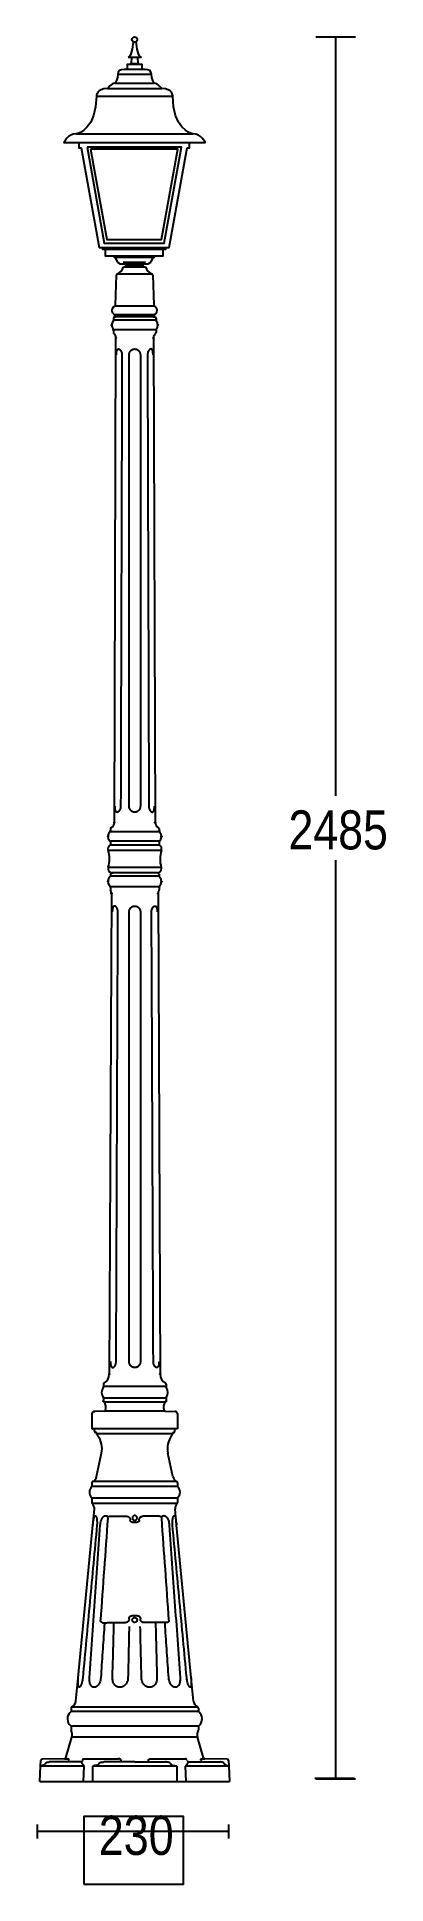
# Model space of a CAD drawing. Extents: x 0 to 72, y 0 to 378.
import ezdxf

# ---------------------------------------------------------------- set-up
doc = ezdxf.new("R2010")
doc.units = 0
doc.layers.add('LIVELLO_1', color=160, linetype='Continuous')
doc.styles.add('STD', font='txt')

# ---------------------------------------------------------------- blocks, each defined once
blk = doc.blocks.new('AI9-BLK1')
at = {"layer": 'LIVELLO_1', "color": 7}
for p, q in [((21.67, 189.06), (29.78, 189.06)), ((25.72, 189.06), (25.72, 33.6)), ((-20.93, 178.48), (-9.82, 178.48)), ((-19.41, 179.6), (-11.35, 179.6)), ((-18.81, 181.42), (-11.94, 181.42)), ((-23.2, 176.95), (-7.56, 176.95)), ((-27.33, 169.23), (-3.43, 169.23)), ((-21.92, 145.92), (-9.02, 145.92)), ((-21.4, 145.6), (-9.54, 145.6)), ((-19.59, 144.26), (-11.34, 144.26)), ((-19.31, 143.94), (-11.62, 143.94)), ((-19.31, 134.1), (-19.12, 140.3)), ((-15.4, 140.46), (-19.04, 140.46)), ((-17.75, 142.96), (-13.18, 142.96)), ((-17.63, 141.95), (-15.4, 141.95)), ((-17.27, 142.6), (-13.66, 142.6)), ((-13.72, 142.27), (-17.13, 142.27)), ((-16.1, 142.17), (-17.13, 142.27)), ((-16.83, 142.25), (-14.1, 142.25)), ((-16.1, 142.17), (-15.6, 142.17)), ((-15.6, 142.17), (-15.43, 142.17)), ((-15.43, 142.17), (-15.25, 142.17)), ((-15.4, 141.95), (-13.17, 141.95)), ((-11.75, 140.46), (-15.4, 140.46)), ((-15.25, 142.17), (-14.75, 142.17)), ((-14.75, 142.17), (-13.72, 142.27)), ((-11.67, 140.3), (-11.48, 134.1)), ((-15.4, 133.94), (-19.31, 133.94)), ((-11.48, 133.94), (-15.4, 133.94)), ((-19.71, 131.45), (-19.71, 131.02)), ((-11, 131.02), (-19.71, 131.02)), ((-19.71, 129.06), (-19.71, 128.51)), ((-11, 129.06), (-19.71, 129.06)), ((-19.08, 131.71), (-19.49, 131.67)), ((-15.4, 132.13), (-19.37, 132.13)), ((-19.37, 131.67), (-19.37, 131.98)), ((-11.64, 131.71), (-19.08, 131.71)), ((-11.89, 131.71), (-18.74, 131.71)), ((-11.42, 132.13), (-15.4, 132.13)), ((-11.64, 131.71), (-11.23, 131.67)), ((-11.42, 131.98), (-11.42, 131.67)), ((-11, 131.45), (-11, 131.02)), ((-11, 129.06), (-11, 128.51)), ((-19.52, 28.16), (-19.19, 127.42)), ((-11.52, 127.42), (-11.19, 28.16)), ((-20.34, 26.88), (-20.34, 26.4)), ((-10.37, 26.88), (-10.37, 26.4)), ((-10.27, 23.49), (-20.44, 23.49)), ((-10.3, 26.23), (-20.42, 26.23)), ((-10.3, 24.35), (-20.42, 24.35)), ((-20.34, 24.18), (-20.34, 23.67)), ((-10.37, 24.18), (-10.37, 23.67)), ((-20.81, 22.46), (-9.9, 22.46)), ((-20.78, 18.98), (-9.93, 18.98)), ((25.72, 20.46), (25.72, -167.7)), ((-20.34, 17.58), (-20.34, 17.17)), ((-10.37, 17.17), (-20.34, 17.17)), ((-20.12, 17.8), (-19.82, 17.83)), ((-10.72, 17.83), (-19.99, 17.83)), ((-10.89, 17.83), (-19.82, 17.83)), ((-10.59, 17.8), (-10.89, 17.83)), ((-10.37, 17.58), (-10.37, 17.17)), ((-20.12, 13.61), (-20.57, -84.84)), ((-20.34, 14.95), (-20.34, 14.38)), ((-10.37, 14.95), (-20.34, 14.95)), ((-10.59, 13.61), (-10.15, -84.84)), ((-10.37, 14.95), (-10.37, 14.38)), ((-21.76, -86.85), (-21.76, -87.39)), ((-8.96, -86.85), (-8.96, -87.39)), ((-8.96, -87.39), (-21.76, -87.39)), ((-21.76, -89.77), (-21.76, -90.35)), ((-8.96, -89.77), (-21.76, -89.77)), ((-21.69, -90.5), (-9.02, -90.5)), ((-8.96, -89.77), (-8.96, -90.35)), ((-24.1, -92.92), (-24.1, -96.05)), ((-21.55, -92.4), (-23.65, -92.47)), ((-20.59, -92.4), (-21.55, -92.4)), ((-9.16, -92.4), (-7.06, -92.47)), ((-6.61, -92.92), (-6.61, -96.05)), ((-24.1, -96.05), (-24.03, -96.05)), ((-15.36, -96.05), (-24.03, -96.05)), ((-23.57, -96.49), (-23.57, -96.05)), ((-7.14, -96.05), (-23.57, -96.05)), ((-7.62, -97.05), (-23.09, -97.05)), ((-6.76, -96.05), (-15.36, -96.05)), ((-7.14, -96.49), (-7.14, -96.05)), ((-6.61, -96.05), (-6.76, -96.05)), ((-23.17, -105.81), (-22.15, -101.03)), ((-7.55, -105.81), (-8.56, -101.03)), ((-24.14, -107.11), (-24.14, -107.85)), ((-6.58, -107.85), (-24.14, -107.85)), ((-6.74, -106.84), (-23.97, -106.84)), ((-6.58, -107.11), (-6.58, -107.85)), ((-24.14, -110.14), (-24.14, -111.1)), ((-24.14, -110.14), (-6.58, -110.14)), ((-6.66, -111.31), (-24.05, -111.31)), ((-23.92, -115.77), (-23.61, -112.51)), ((-6.79, -115.77), (-7.1, -112.51)), ((-6.58, -110.14), (-6.58, -111.1)), ((-26.93, -147.04), (-23.92, -115.77)), ((-15.83, -115.17), (-15.14, -115.17)), ((-15.14, -115.17), (-14.88, -115.17)), ((-12.68, -113.93), (-13.69, -113.93)), ((-12.38, -113.93), (-12.68, -113.93)), ((-11.3, -113.93), (-12.38, -113.93)), ((-10.27, -113.93), (-11.3, -113.93)), ((-3.78, -147.04), (-6.79, -115.77)), ((-14.8, -134.3), (-15.92, -134.3)), ((-11.11, -135.72), (-13.46, -135.72)), ((-9.17, -135.72), (-11.11, -135.72)), ((-8.77, -135.72), (-9.17, -135.72)), ((-27.39, -151.78), (-26.93, -147.04)), ((-3.32, -151.78), (-3.78, -147.04)), ((-28.38, -153.24), (-28.38, -153.94)), ((-2.34, -153.94), (-28.38, -153.94)), ((-28.21, -152.98), (-2.5, -152.98)), ((-2.34, -153.24), (-2.34, -153.94)), ((-2.34, -156.92), (-28.38, -156.92)), ((-28.38, -156.92), (-28.38, -157.73)), ((-2.34, -156.92), (-2.34, -157.73)), ((-29.42, -163.4), (-28.21, -159.19)), ((-2.5, -159.19), (-28.21, -159.19)), ((-1.3, -163.4), (-2.5, -159.19)), ((-34.77, -168.23), (-34.61, -165.12)), ((-34.61, -165.12), (-34.55, -163.98)), ((-25.74, -165.12), (-34.61, -165.12)), ((-29.7, -163.62), (-34.2, -163.69)), ((-29.7, -163.62), (-29.11, -163.62)), ((-25.74, -165.12), (-25.88, -168.23)), ((-25.75, -163.62), (-18.72, -163.62)), ((-15.36, -165.12), (-23.95, -165.12)), ((-23.95, -168.23), (-23.95, -165.12)), ((-18.21, -163.9), (-18.21, -164.25)), ((-6.77, -165.12), (-15.36, -165.12)), ((-12.51, -164.25), (-12.51, -163.9)), ((-12, -163.62), (-4.96, -163.62)), ((-6.77, -165.12), (-6.77, -168.23)), ((-4.83, -168.23), (-4.97, -165.12)), ((3.9, -165.12), (-4.97, -165.12)), ((-1.6, -163.62), (-1.01, -163.62)), ((3.49, -163.69), (-1.01, -163.62)), ((3.84, -163.98), (3.9, -165.12)), ((3.9, -165.12), (4.06, -168.23)), ((-34.77, -168.23), (-15.36, -168.23)), ((-15.36, -168.23), (4.06, -168.23)), ((21.49, -167.6), (29.6, -167.6)), ((21.67, -167.69), (29.78, -167.69)), ((-35.35, -177.1), (-35.35, -179.93)), ((3.84, -177.1), (3.84, -179.93)), ((3.84, -178.52), (-35.35, -178.52))]:
    blk.add_line(p, q, dxfattribs=at)
for points in [[(-16.85, 182.41), (-16.85, 183.49), (-15.4, 183.49), (-13.91, 183.49), (-13.91, 182.41)], [(-9.16, -92.4), (-10.12, -92.4), (-20.59, -92.4)], [(-20.42, -113.91), (-20.35, -113.91), (-20.29, -113.91)], [(-21.74, -135.74), (-21.64, -135.74), (-21.54, -135.74)], [(-19.83, -135.72), (-19.78, -135.72), (-19.73, -135.72), (-19.66, -135.72), (-19.6, -135.72)], [(-26.28, -164.26), (-26.31, -164.26), (-26.35, -164.26)], [(-4.44, -164.26), (-4.4, -164.26), (-4.37, -164.26)]]:
    blk.add_lwpolyline(points, dxfattribs=at)
for points in [[(-14.65, 183.52), (-16.1, 183.52), (-15.86, 184.94), (-14.89, 184.94)], [(-25.12, 166.48), (-21.6, 146.83), (-9.33, 146.83), (-5.81, 166.48)], [(-24.4, 166.08), (-21.08, 147.58), (-9.86, 147.58), (-6.53, 166.08)], [(-25.74, -189.27), (-5.37, -189.27), (-5.37, -175.44), (-25.74, -175.44)]]:
    blk.add_lwpolyline(points, close=True, dxfattribs=at)
for centre, radius in [((-15.38, 188.51), 0.547), ((-20.09, 130.04), 0.0685), ((-19.71, 129.06), 0.0685), ((-11, 129.06), 0.0684), ((-11.52, 127.38), 0.0685), ((-19.52, 28.16), 0.0688), ((-9.87, 25.29), 0.0685), ((-20.12, 17.8), 0.068), ((-20.34, 14.95), 0.068), ((-20.57, -84.84), 0.0689), ((-8.96, -90.35), 0.0689)]:
    blk.add_circle(centre, radius, dxfattribs=at)
for centre, major_axis, ratio in [((-19.49, 131.67), (0.0001, -0.0718), 0.977218), ((-10.63, 130.04), (0.0692, 0), 0.987641), ((-19.19, 127.38), (0.0693, 0), 0.988914), ((-11.19, 28.16), (0.0693, 0), 0.988914), ((-20.84, 25.29), (0.0702, 0), 0.974574), ((-20.34, 26.4), (-0.0022, -0.072), 0.943358), ((-10.37, 26.4), (0.0027, -0.072), 0.962257), ((-20.84, 16.06), (0.0009, -0.0718), 0.963959), ((-19.99, 17.83), (0.0685, 0), 0.973943), ((-9.87, 16.05), (0.0685, 0), 0.97495), ((-20.12, 13.62), (0.068, 0), 0.981009), ((-10.59, 13.61), (0.0693, 0), 0.988883), ((-10.37, 14.95), (0.0693, 0), 0.98643), ((-10.15, -84.8), (-0.0009, -0.072), 0.962835), ((-21.76, -90.35), (0.0013, -0.0686), 0.97847), ((-23.65, -92.47), (-0.0009, -0.0703), 0.98522)]:
    blk.add_ellipse(centre, major_axis=major_axis, ratio=ratio, dxfattribs=at)
for points, knots in [([(-16.71, 184.94), (-16.06, 184.94), (-15.83, 186.87), (-15.64, 188.03), (-15.56, 187.99), (-15.47, 187.97), (-15.38, 187.97), (-15.26, 187.97), (-15.15, 188.01), (-15.06, 188.07), (-14.86, 186.91), (-14.71, 184.94), (-14.05, 184.94), (-14.05, 184.94), (-16.71, 184.94), (-16.71, 184.94)], [0, 0, 0, 0, 1, 1, 1, 2, 2, 2, 3, 3, 3, 4, 4, 4, 5, 5, 5, 5]), ([(-15.38, 167.41), (-15.38, 167.41), (-29.84, 167.41), (-29.84, 167.41), (-29.84, 167.41), (-29.05, 169.23), (-27.33, 169.23), (-26.78, 169.23), (-23.2, 170.41), (-23.2, 176.95), (-23.2, 176.95), (-23.15, 178.48), (-20.93, 178.48), (-20.93, 178.48), (-20.09, 179.6), (-19.41, 179.6), (-19.41, 179.6), (-18.81, 180.49), (-18.81, 181.42), (-18.81, 182.11), (-18.31, 182.41), (-17.49, 182.41), (-17.49, 182.41), (-15.38, 182.41), (-15.38, 182.41), (-15.38, 182.41), (-13.27, 182.41), (-13.27, 182.41), (-12.44, 182.41), (-11.94, 182.11), (-11.94, 181.42), (-11.94, 180.49), (-11.35, 179.6), (-11.35, 179.6), (-10.66, 179.6), (-9.82, 178.48), (-9.82, 178.48), (-7.6, 178.48), (-7.56, 176.95), (-7.56, 176.95), (-7.56, 170.41), (-3.97, 169.23), (-3.43, 169.23), (-1.71, 169.23), (-0.92, 167.41), (-0.92, 167.41), (-0.92, 167.41), (-15.38, 167.41), (-15.38, 167.41)], [0, 0, 0, 0, 1, 1, 1, 2, 2, 2, 3, 3, 3, 4, 4, 4, 5, 5, 5, 6, 6, 6, 7, 7, 7, 8, 8, 8, 9, 9, 9, 10, 10, 10, 11, 11, 11, 12, 12, 12, 13, 13, 13, 14, 14, 14, 15, 15, 15, 16, 16, 16, 16]), ([(-26.81, 167.35), (-26.81, 167.35), (-26.81, 166.32), (-26.81, 166.32), (-26.81, 166.32), (-26.33, 166.32), (-26.33, 166.32), (-26.33, 166.32), (-22.64, 145.92), (-22.64, 145.92), (-22.64, 145.92), (-21.92, 145.92), (-21.92, 145.92), (-21.92, 145.92), (-21.92, 145.6), (-21.92, 145.6), (-21.92, 145.6), (-21.4, 145.6), (-21.4, 145.6), (-21.4, 145.6), (-21.4, 144.26), (-21.4, 144.26), (-21.4, 144.26), (-19.59, 144.26), (-19.59, 144.26), (-19.59, 144.26), (-19.59, 143.94), (-19.59, 143.94), (-19.59, 143.94), (-19.31, 143.94), (-19.31, 143.94), (-19.31, 143.94), (-19.23, 142.96), (-18.35, 142.6), (-18.35, 142.6), (-17.27, 142.6), (-17.27, 142.6), (-17.27, 142.6), (-17.27, 142.25), (-17.27, 142.25), (-17.27, 142.25), (-16.83, 142.25), (-16.83, 142.25)], [0, 0, 0, 0, 1, 1, 1, 2, 2, 2, 3, 3, 3, 4, 4, 4, 5, 5, 5, 6, 6, 6, 7, 7, 7, 8, 8, 8, 9, 9, 9, 10, 10, 10, 11, 11, 11, 12, 12, 12, 13, 13, 13, 14, 14, 14, 14]), ([(-14.1, 142.25), (-14.1, 142.25), (-13.66, 142.25), (-13.66, 142.25), (-13.66, 142.25), (-13.66, 142.6), (-13.66, 142.6), (-13.66, 142.6), (-12.58, 142.6), (-12.58, 142.6), (-11.7, 142.96), (-11.62, 143.94), (-11.62, 143.94), (-11.62, 143.94), (-11.34, 143.94), (-11.34, 143.94), (-11.34, 143.94), (-11.34, 144.26), (-11.34, 144.26), (-11.34, 144.26), (-9.54, 144.26), (-9.54, 144.26), (-9.54, 144.26), (-9.54, 145.6), (-9.54, 145.6), (-9.54, 145.6), (-9.02, 145.6), (-9.02, 145.6), (-9.02, 145.6), (-9.02, 145.92), (-9.02, 145.92), (-9.02, 145.92), (-8.3, 145.92), (-8.3, 145.92), (-8.3, 145.92), (-4.61, 166.32), (-4.61, 166.32), (-4.61, 166.32), (-4.13, 166.32), (-4.13, 166.32), (-4.13, 166.32), (-4.13, 167.35), (-4.13, 167.35)], [0, 0, 0, 0, 1, 1, 1, 2, 2, 2, 3, 3, 3, 4, 4, 4, 5, 5, 5, 6, 6, 6, 7, 7, 7, 8, 8, 8, 9, 9, 9, 10, 10, 10, 11, 11, 11, 12, 12, 12, 13, 13, 13, 14, 14, 14, 14]), ([(-15.6, 142.17), (-15.6, 142.17), (-15.6, 142.17), (-15.6, 142.17), (-15.6, 142.17), (-15.6, 142.17), (-15.6, 142.17), (-15.6, 142.17), (-15.6, 142.17), (-15.6, 142.17)], [0, 0, 0, 0, 1, 1, 1, 2, 2, 2, 3, 3, 3, 3]), ([(-15.43, 142.17), (-15.43, 142.17), (-15.43, 142.17), (-15.43, 142.17), (-15.43, 142.17), (-15.43, 142.17), (-15.43, 142.17), (-15.43, 142.17), (-15.43, 142.17), (-15.43, 142.17)], [0, 0, 0, 0, 1, 1, 1, 2, 2, 2, 3, 3, 3, 3]), ([(-19.45, 133.9), (-19.93, 133.71), (-20.16, 133.16), (-19.96, 132.67), (-19.87, 132.46), (-19.71, 132.29), (-19.5, 132.18)], [0, 0, 0, 0, 1, 1, 1, 2, 2, 2, 2]), ([(-11.3, 132.18), (-10.83, 132.41), (-10.63, 132.97), (-10.85, 133.44), (-10.95, 133.65), (-11.13, 133.81), (-11.34, 133.9)], [0, 0, 0, 0, 1, 1, 1, 2, 2, 2, 2]), ([(-19.11, 123.93), (-19.11, 123.98), (-19.11, 124.02), (-19.1, 124.07), (-19.1, 124.11), (-19.1, 124.15), (-19.1, 124.19), (-19.1, 124.22), (-19.1, 124.25), (-19.1, 124.28), (-19.09, 124.31), (-19.09, 124.35), (-19.09, 124.38), (-19.09, 124.4), (-19.08, 124.42), (-19.08, 124.44), (-19.08, 124.46), (-19.08, 124.48), (-19.08, 124.5), (-19.07, 124.52), (-19.07, 124.54), (-19.07, 124.56), (-19.06, 124.58), (-19.06, 124.6), (-19.05, 124.63), (-19.05, 124.65), (-19.05, 124.66), (-19.04, 124.69), (-19.04, 124.7), (-19.03, 124.72), (-19.03, 124.74), (-19.02, 124.76), (-19.02, 124.78), (-19.02, 124.79), (-19.01, 124.81), (-19.01, 124.83), (-19, 124.84), (-18.99, 124.86), (-18.99, 124.87), (-18.98, 124.89), (-18.98, 124.9), (-18.97, 124.91), (-18.96, 124.93), (-18.96, 124.94), (-18.95, 124.96), (-18.94, 124.97), (-18.94, 124.98), (-18.93, 124.99), (-18.92, 125), (-18.92, 125.01), (-18.91, 125.02), (-18.91, 125.03), (-18.9, 125.04), (-18.89, 125.05), (-18.88, 125.06), (-18.88, 125.06), (-18.87, 125.07), (-18.86, 125.08), (-18.85, 125.08), (-18.85, 125.09), (-18.84, 125.1), (-18.83, 125.1), (-18.82, 125.11), (-18.81, 125.11), (-18.8, 125.12), (-18.79, 125.12), (-18.79, 125.12), (-18.78, 125.13), (-18.77, 125.13), (-18.76, 125.14), (-18.75, 125.14), (-18.74, 125.14), (-18.74, 125.14), (-18.73, 125.14), (-18.72, 125.14), (-18.71, 125.14), (-18.7, 125.15), (-18.69, 125.15), (-18.68, 125.15), (-18.67, 125.15), (-18.66, 125.15), (-18.65, 125.14), (-18.64, 125.14), (-18.63, 125.14), (-18.62, 125.14), (-18.61, 125.14), (-18.6, 125.14), (-18.59, 125.13), (-18.58, 125.13), (-18.58, 125.13), (-18.56, 125.12), (-18.55, 125.12), (-18.54, 125.11), (-18.53, 125.11), (-18.53, 125.11), (-18.51, 125.1), (-18.5, 125.1), (-18.49, 125.09), (-18.48, 125.08), (-18.47, 125.08), (-18.46, 125.07), (-18.45, 125.06), (-18.44, 125.06), (-18.43, 125.05), (-18.42, 125.04), (-18.41, 125.03), (-18.4, 125.02), (-18.38, 125.01), (-18.37, 125), (-18.36, 124.99), (-18.35, 124.98), (-18.34, 124.97), (-18.33, 124.96), (-18.32, 124.94), (-18.31, 124.93), (-18.3, 124.92), (-18.28, 124.9), (-18.27, 124.89), (-18.26, 124.88), (-18.25, 124.86), (-18.24, 124.84), (-18.22, 124.83), (-18.21, 124.81), (-18.2, 124.8), (-18.19, 124.78), (-18.18, 124.76), (-18.17, 124.74), (-18.16, 124.72), (-18.15, 124.71), (-18.14, 124.69), (-18.13, 124.67), (-18.12, 124.65), (-18.12, 124.63), (-18.1, 124.61), (-18.09, 124.58), (-18.08, 124.57), (-18.08, 124.54), (-18.07, 124.52), (-18.06, 124.5), (-18.05, 124.48), (-18.05, 124.46), (-18.04, 124.44), (-18.03, 124.42), (-18.03, 124.4), (-18.02, 124.38), (-18.01, 124.35), (-18.01, 124.31), (-18, 124.29), (-18, 124.25), (-17.99, 124.22), (-17.98, 124.19), (-17.98, 124.15), (-17.97, 124.11), (-17.97, 124.07), (-17.97, 124.02), (-17.97, 123.98), (-17.97, 123.93)], [0, 0, 0, 0, 1, 1, 1, 2, 2, 2, 3, 3, 3, 4, 4, 4, 5, 5, 5, 6, 6, 6, 7, 7, 7, 8, 8, 8, 9, 9, 9, 10, 10, 10, 11, 11, 11, 12, 12, 12, 13, 13, 13, 14, 14, 14, 15, 15, 15, 16, 16, 16, 17, 17, 17, 18, 18, 18, 19, 19, 19, 20, 20, 20, 21, 21, 21, 22, 22, 22, 23, 23, 23, 24, 24, 24, 25, 25, 25, 26, 26, 26, 27, 27, 27, 28, 28, 28, 29, 29, 29, 30, 30, 30, 31, 31, 31, 32, 32, 32, 33, 33, 33, 34, 34, 34, 35, 35, 35, 36, 36, 36, 37, 37, 37, 38, 38, 38, 39, 39, 39, 40, 40, 40, 41, 41, 41, 42, 42, 42, 43, 43, 43, 44, 44, 44, 45, 45, 45, 46, 46, 46, 47, 47, 47, 48, 48, 48, 49, 49, 49, 50, 50, 50, 51, 51, 51, 52, 52, 52, 52]), ([(-16.5, 123.93), (-16.5, 123.97), (-16.5, 124.02), (-16.49, 124.06), (-16.49, 124.1), (-16.48, 124.14), (-16.48, 124.18), (-16.47, 124.21), (-16.46, 124.24), (-16.46, 124.27), (-16.45, 124.29), (-16.44, 124.32), (-16.43, 124.35), (-16.42, 124.37), (-16.42, 124.39), (-16.41, 124.41), (-16.4, 124.43), (-16.39, 124.45), (-16.38, 124.47), (-16.37, 124.49), (-16.36, 124.51), (-16.35, 124.53), (-16.34, 124.55), (-16.33, 124.57), (-16.32, 124.59), (-16.31, 124.61), (-16.3, 124.63), (-16.29, 124.64), (-16.28, 124.66), (-16.26, 124.68), (-16.25, 124.7), (-16.23, 124.71), (-16.22, 124.73), (-16.21, 124.75), (-16.19, 124.77), (-16.18, 124.78), (-16.16, 124.8), (-16.15, 124.82), (-16.13, 124.83), (-16.12, 124.84), (-16.1, 124.86), (-16.09, 124.88), (-16.07, 124.89), (-16.05, 124.9), (-16.04, 124.91), (-16.02, 124.92), (-16, 124.94), (-15.99, 124.95), (-15.97, 124.96), (-15.95, 124.97), (-15.94, 124.98), (-15.92, 124.99), (-15.9, 125), (-15.89, 125.01), (-15.87, 125.03), (-15.85, 125.03), (-15.83, 125.04), (-15.82, 125.05), (-15.8, 125.05), (-15.78, 125.06), (-15.77, 125.07), (-15.75, 125.07), (-15.74, 125.08), (-15.72, 125.09), (-15.71, 125.09), (-15.69, 125.1), (-15.67, 125.1), (-15.65, 125.11), (-15.63, 125.11), (-15.61, 125.12), (-15.59, 125.12), (-15.56, 125.13), (-15.54, 125.13), (-15.51, 125.14), (-15.48, 125.14), (-15.45, 125.14), (-15.42, 125.14), (-15.39, 125.15), (-15.36, 125.15)], [0, 0, 0, 0, 1, 1, 1, 2, 2, 2, 3, 3, 3, 4, 4, 4, 5, 5, 5, 6, 6, 6, 7, 7, 7, 8, 8, 8, 9, 9, 9, 10, 10, 10, 11, 11, 11, 12, 12, 12, 13, 13, 13, 14, 14, 14, 15, 15, 15, 16, 16, 16, 17, 17, 17, 18, 18, 18, 19, 19, 19, 20, 20, 20, 21, 21, 21, 22, 22, 22, 23, 23, 23, 24, 24, 24, 25, 25, 25, 26, 26, 26, 26]), ([(-15.36, 125.15), (-15.33, 125.15), (-15.29, 125.14), (-15.26, 125.14), (-15.23, 125.14), (-15.2, 125.14), (-15.18, 125.13), (-15.15, 125.13), (-15.13, 125.12), (-15.11, 125.12), (-15.08, 125.11), (-15.06, 125.11), (-15.04, 125.1), (-15.03, 125.1), (-15.01, 125.09), (-14.99, 125.09), (-14.98, 125.08), (-14.96, 125.07), (-14.95, 125.07), (-14.93, 125.06), (-14.91, 125.06), (-14.9, 125.05), (-14.88, 125.04), (-14.86, 125.03), (-14.85, 125.03), (-14.83, 125.01), (-14.81, 125), (-14.79, 124.99), (-14.78, 124.98), (-14.76, 124.97), (-14.74, 124.96), (-14.73, 124.95), (-14.71, 124.94), (-14.69, 124.92), (-14.68, 124.91), (-14.66, 124.9), (-14.65, 124.89), (-14.63, 124.88), (-14.62, 124.86), (-14.6, 124.84), (-14.58, 124.83), (-14.57, 124.82), (-14.55, 124.8), (-14.54, 124.78), (-14.52, 124.77), (-14.51, 124.75), (-14.49, 124.74), (-14.48, 124.71), (-14.47, 124.7), (-14.45, 124.68), (-14.44, 124.66), (-14.43, 124.65), (-14.42, 124.63), (-14.4, 124.61), (-14.39, 124.59), (-14.38, 124.57), (-14.37, 124.55), (-14.36, 124.53), (-14.35, 124.51), (-14.34, 124.49), (-14.33, 124.47), (-14.32, 124.45), (-14.31, 124.43), (-14.31, 124.41), (-14.3, 124.39), (-14.29, 124.37), (-14.28, 124.35), (-14.27, 124.32), (-14.27, 124.29), (-14.26, 124.27), (-14.25, 124.24), (-14.24, 124.21), (-14.24, 124.18), (-14.23, 124.14), (-14.22, 124.1), (-14.22, 124.06), (-14.22, 124.02), (-14.21, 123.97), (-14.21, 123.93)], [0, 0, 0, 0, 1, 1, 1, 2, 2, 2, 3, 3, 3, 4, 4, 4, 5, 5, 5, 6, 6, 6, 7, 7, 7, 8, 8, 8, 9, 9, 9, 10, 10, 10, 11, 11, 11, 12, 12, 12, 13, 13, 13, 14, 14, 14, 15, 15, 15, 16, 16, 16, 17, 17, 17, 18, 18, 18, 19, 19, 19, 20, 20, 20, 21, 21, 21, 22, 22, 22, 23, 23, 23, 24, 24, 24, 25, 25, 25, 26, 26, 26, 26]), ([(-11.6, 123.93), (-11.6, 123.98), (-11.6, 124.02), (-11.61, 124.07), (-11.61, 124.11), (-11.61, 124.15), (-11.61, 124.19), (-11.61, 124.22), (-11.62, 124.25), (-11.62, 124.28), (-11.62, 124.31), (-11.62, 124.35), (-11.63, 124.38), (-11.63, 124.4), (-11.63, 124.42), (-11.63, 124.44), (-11.63, 124.46), (-11.64, 124.48), (-11.64, 124.5), (-11.64, 124.52), (-11.65, 124.54), (-11.65, 124.56), (-11.65, 124.58), (-11.66, 124.6), (-11.66, 124.63), (-11.66, 124.65), (-11.67, 124.66), (-11.67, 124.69), (-11.68, 124.7), (-11.68, 124.72), (-11.69, 124.74), (-11.69, 124.76), (-11.7, 124.78), (-11.7, 124.79), (-11.7, 124.81), (-11.71, 124.83), (-11.71, 124.84), (-11.72, 124.86), (-11.72, 124.87), (-11.73, 124.89), (-11.74, 124.9), (-11.74, 124.92), (-11.75, 124.93), (-11.76, 124.94), (-11.76, 124.96), (-11.77, 124.97), (-11.77, 124.98), (-11.78, 124.99), (-11.79, 125), (-11.79, 125.01), (-11.8, 125.02), (-11.81, 125.03), (-11.82, 125.04), (-11.82, 125.05), (-11.83, 125.06), (-11.84, 125.06), (-11.85, 125.07), (-11.85, 125.08), (-11.86, 125.08), (-11.87, 125.09), (-11.88, 125.1), (-11.89, 125.1), (-11.89, 125.11), (-11.9, 125.11), (-11.91, 125.12), (-11.92, 125.12), (-11.93, 125.12), (-11.93, 125.13), (-11.94, 125.13), (-11.95, 125.14), (-11.96, 125.14), (-11.97, 125.14), (-11.98, 125.14), (-11.99, 125.14), (-12, 125.14), (-12.01, 125.14), (-12.01, 125.15), (-12.02, 125.15), (-12.03, 125.15), (-12.04, 125.15), (-12.05, 125.15), (-12.06, 125.14), (-12.07, 125.14), (-12.08, 125.14), (-12.09, 125.14), (-12.1, 125.14), (-12.11, 125.14), (-12.12, 125.13), (-12.13, 125.13), (-12.14, 125.13), (-12.15, 125.12), (-12.16, 125.12), (-12.17, 125.11), (-12.18, 125.11), (-12.19, 125.11), (-12.2, 125.1), (-12.21, 125.1), (-12.22, 125.09), (-12.23, 125.08), (-12.24, 125.08), (-12.25, 125.07), (-12.26, 125.06), (-12.27, 125.06), (-12.29, 125.05), (-12.3, 125.04), (-12.31, 125.03), (-12.32, 125.02), (-12.33, 125.01), (-12.34, 125), (-12.35, 124.99), (-12.36, 124.98), (-12.37, 124.97), (-12.39, 124.96), (-12.4, 124.94), (-12.41, 124.93), (-12.42, 124.92), (-12.43, 124.9), (-12.44, 124.89), (-12.45, 124.87), (-12.47, 124.86), (-12.48, 124.84), (-12.49, 124.83), (-12.5, 124.81), (-12.51, 124.8), (-12.52, 124.78), (-12.53, 124.76), (-12.54, 124.74), (-12.55, 124.72), (-12.56, 124.7), (-12.57, 124.69), (-12.58, 124.66), (-12.59, 124.65), (-12.6, 124.63), (-12.61, 124.6), (-12.62, 124.58), (-12.63, 124.56), (-12.64, 124.54), (-12.65, 124.52), (-12.65, 124.5), (-12.66, 124.48), (-12.67, 124.46), (-12.67, 124.44), (-12.68, 124.42), (-12.68, 124.4), (-12.69, 124.38), (-12.7, 124.35), (-12.71, 124.31), (-12.71, 124.28), (-12.72, 124.25), (-12.72, 124.22), (-12.73, 124.19), (-12.73, 124.15), (-12.74, 124.11), (-12.74, 124.07), (-12.75, 124.02), (-12.75, 123.98), (-12.75, 123.93)], [0, 0, 0, 0, 1, 1, 1, 2, 2, 2, 3, 3, 3, 4, 4, 4, 5, 5, 5, 6, 6, 6, 7, 7, 7, 8, 8, 8, 9, 9, 9, 10, 10, 10, 11, 11, 11, 12, 12, 12, 13, 13, 13, 14, 14, 14, 15, 15, 15, 16, 16, 16, 17, 17, 17, 18, 18, 18, 19, 19, 19, 20, 20, 20, 21, 21, 21, 22, 22, 22, 23, 23, 23, 24, 24, 24, 25, 25, 25, 26, 26, 26, 27, 27, 27, 28, 28, 28, 29, 29, 29, 30, 30, 30, 31, 31, 31, 32, 32, 32, 33, 33, 33, 34, 34, 34, 35, 35, 35, 36, 36, 36, 37, 37, 37, 38, 38, 38, 39, 39, 39, 40, 40, 40, 41, 41, 41, 42, 42, 42, 43, 43, 43, 44, 44, 44, 45, 45, 45, 46, 46, 46, 47, 47, 47, 48, 48, 48, 49, 49, 49, 50, 50, 50, 51, 51, 51, 52, 52, 52, 52]), ([(-17.97, 123.93), (-18.01, 108.53), (-18.06, 93.12), (-18.1, 77.71), (-18.15, 62.31), (-18.19, 46.9), (-18.24, 31.49)], [0, 0, 0, 0, 1, 1, 1, 2, 2, 2, 2]), ([(-16.5, 31.49), (-16.5, 46.9), (-16.5, 62.31), (-16.5, 77.71), (-16.5, 93.12), (-16.5, 108.53), (-16.5, 123.93)], [0, 0, 0, 0, 1, 1, 1, 2, 2, 2, 2]), ([(-14.21, 123.93), (-14.21, 108.53), (-14.21, 93.12), (-14.21, 77.71), (-14.21, 62.31), (-14.21, 46.9), (-14.21, 31.49)], [0, 0, 0, 0, 1, 1, 1, 2, 2, 2, 2]), ([(-12.75, 123.93), (-12.7, 108.53), (-12.66, 93.12), (-12.61, 77.71), (-12.56, 62.31), (-12.52, 46.9), (-12.47, 31.49)], [0, 0, 0, 0, 1, 1, 1, 2, 2, 2, 2]), ([(-18.24, 31.49), (-18.24, 31.45), (-18.24, 31.4), (-18.25, 31.36), (-18.25, 31.32), (-18.25, 31.28), (-18.26, 31.23), (-18.27, 31.2), (-18.27, 31.17), (-18.28, 31.14), (-18.28, 31.11), (-18.29, 31.08), (-18.3, 31.05), (-18.3, 31.03), (-18.31, 31.01), (-18.32, 30.99), (-18.33, 30.96), (-18.33, 30.94), (-18.34, 30.92), (-18.35, 30.9), (-18.36, 30.88), (-18.36, 30.86), (-18.37, 30.84), (-18.38, 30.82), (-18.39, 30.8), (-18.4, 30.78), (-18.41, 30.76), (-18.42, 30.74), (-18.43, 30.72), (-18.44, 30.7), (-18.45, 30.69), (-18.45, 30.67), (-18.47, 30.65), (-18.48, 30.64), (-18.49, 30.62), (-18.5, 30.6), (-18.51, 30.59), (-18.52, 30.57), (-18.53, 30.56), (-18.54, 30.55), (-18.55, 30.53), (-18.56, 30.51), (-18.58, 30.5), (-18.58, 30.49), (-18.6, 30.48), (-18.61, 30.47), (-18.62, 30.46), (-18.63, 30.44), (-18.64, 30.43), (-18.65, 30.42), (-18.66, 30.41), (-18.67, 30.41), (-18.68, 30.4), (-18.69, 30.39), (-18.71, 30.38), (-18.72, 30.37), (-18.73, 30.37), (-18.74, 30.35), (-18.75, 30.35), (-18.76, 30.34), (-18.77, 30.34), (-18.78, 30.33), (-18.79, 30.33), (-18.8, 30.32), (-18.81, 30.31), (-18.82, 30.31), (-18.83, 30.31), (-18.84, 30.3), (-18.85, 30.3), (-18.86, 30.3), (-18.87, 30.29), (-18.88, 30.29), (-18.89, 30.29), (-18.9, 30.28), (-18.91, 30.28), (-18.92, 30.28), (-18.93, 30.28), (-18.94, 30.28), (-18.95, 30.28), (-18.95, 30.28), (-18.98, 30.28), (-18.98, 30.28), (-18.98, 30.28), (-19, 30.28), (-19.01, 30.28), (-19.02, 30.29), (-19.02, 30.29), (-19.03, 30.29), (-19.04, 30.29), (-19.05, 30.3), (-19.06, 30.3), (-19.07, 30.31), (-19.08, 30.31), (-19.08, 30.31), (-19.09, 30.32), (-19.1, 30.32), (-19.11, 30.33), (-19.12, 30.34), (-19.13, 30.34), (-19.13, 30.35), (-19.14, 30.35), (-19.15, 30.36), (-19.15, 30.37), (-19.16, 30.37), (-19.17, 30.39), (-19.18, 30.4), (-19.18, 30.41), (-19.19, 30.41), (-19.2, 30.42), (-19.2, 30.43), (-19.21, 30.44), (-19.22, 30.46), (-19.23, 30.47), (-19.23, 30.48), (-19.24, 30.5), (-19.25, 30.51), (-19.25, 30.52), (-19.26, 30.54), (-19.27, 30.55), (-19.27, 30.57), (-19.27, 30.58), (-19.28, 30.6), (-19.29, 30.61), (-19.29, 30.63), (-19.3, 30.65), (-19.3, 30.66), (-19.31, 30.68), (-19.31, 30.7), (-19.31, 30.72), (-19.32, 30.74), (-19.32, 30.76), (-19.33, 30.78), (-19.33, 30.79), (-19.34, 30.81), (-19.34, 30.84), (-19.34, 30.86), (-19.35, 30.88), (-19.35, 30.9), (-19.35, 30.92), (-19.36, 30.94), (-19.36, 30.96), (-19.36, 30.98), (-19.36, 31), (-19.37, 31.02), (-19.37, 31.04), (-19.37, 31.07), (-19.37, 31.11), (-19.38, 31.14), (-19.38, 31.17), (-19.38, 31.2), (-19.38, 31.23), (-19.38, 31.27), (-19.38, 31.32), (-19.39, 31.36), (-19.39, 31.4), (-19.39, 31.45), (-19.39, 31.49)], [0, 0, 0, 0, 1, 1, 1, 2, 2, 2, 3, 3, 3, 4, 4, 4, 5, 5, 5, 6, 6, 6, 7, 7, 7, 8, 8, 8, 9, 9, 9, 10, 10, 10, 11, 11, 11, 12, 12, 12, 13, 13, 13, 14, 14, 14, 15, 15, 15, 16, 16, 16, 17, 17, 17, 18, 18, 18, 19, 19, 19, 20, 20, 20, 21, 21, 21, 22, 22, 22, 23, 23, 23, 24, 24, 24, 25, 25, 25, 26, 26, 26, 27, 27, 27, 28, 28, 28, 29, 29, 29, 30, 30, 30, 31, 31, 31, 32, 32, 32, 33, 33, 33, 34, 34, 34, 35, 35, 35, 36, 36, 36, 37, 37, 37, 38, 38, 38, 39, 39, 39, 40, 40, 40, 41, 41, 41, 42, 42, 42, 43, 43, 43, 44, 44, 44, 45, 45, 45, 46, 46, 46, 47, 47, 47, 48, 48, 48, 49, 49, 49, 50, 50, 50, 51, 51, 51, 52, 52, 52, 52]), ([(-15.36, 30.28), (-15.39, 30.28), (-15.43, 30.28), (-15.46, 30.28), (-15.49, 30.29), (-15.52, 30.29), (-15.56, 30.3), (-15.58, 30.3), (-15.6, 30.31), (-15.63, 30.31), (-15.65, 30.32), (-15.67, 30.33), (-15.7, 30.34), (-15.71, 30.34), (-15.73, 30.34), (-15.75, 30.35), (-15.77, 30.36), (-15.78, 30.37), (-15.8, 30.37), (-15.82, 30.38), (-15.83, 30.39), (-15.85, 30.4), (-15.87, 30.41), (-15.89, 30.41), (-15.91, 30.43), (-15.93, 30.43), (-15.94, 30.45), (-15.96, 30.46), (-15.98, 30.47), (-16, 30.48), (-16.01, 30.5), (-16.03, 30.51), (-16.05, 30.53), (-16.07, 30.54), (-16.09, 30.55), (-16.1, 30.57), (-16.12, 30.58), (-16.14, 30.6), (-16.15, 30.61), (-16.17, 30.63), (-16.19, 30.65), (-16.2, 30.67), (-16.21, 30.69), (-16.23, 30.7), (-16.24, 30.72), (-16.26, 30.74), (-16.28, 30.76), (-16.29, 30.78), (-16.3, 30.8), (-16.31, 30.82), (-16.33, 30.84), (-16.34, 30.86), (-16.35, 30.88), (-16.36, 30.9), (-16.37, 30.93), (-16.38, 30.95), (-16.39, 30.97), (-16.4, 30.99), (-16.41, 31.01), (-16.42, 31.03), (-16.43, 31.05), (-16.44, 31.08), (-16.44, 31.11), (-16.45, 31.14), (-16.46, 31.17), (-16.47, 31.2), (-16.48, 31.23), (-16.49, 31.27), (-16.49, 31.32), (-16.5, 31.36), (-16.5, 31.4), (-16.5, 31.45), (-16.5, 31.49)], [0, 0, 0, 0, 1, 1, 1, 2, 2, 2, 3, 3, 3, 4, 4, 4, 5, 5, 5, 6, 6, 6, 7, 7, 7, 8, 8, 8, 9, 9, 9, 10, 10, 10, 11, 11, 11, 12, 12, 12, 13, 13, 13, 14, 14, 14, 15, 15, 15, 16, 16, 16, 17, 17, 17, 18, 18, 18, 19, 19, 19, 20, 20, 20, 21, 21, 21, 22, 22, 22, 23, 23, 23, 24, 24, 24, 24]), ([(-14.21, 31.49), (-14.21, 31.45), (-14.21, 31.4), (-14.22, 31.36), (-14.22, 31.32), (-14.23, 31.27), (-14.24, 31.23), (-14.24, 31.2), (-14.25, 31.17), (-14.26, 31.14), (-14.27, 31.11), (-14.28, 31.08), (-14.29, 31.05), (-14.3, 31.03), (-14.3, 31.01), (-14.31, 30.99), (-14.32, 30.96), (-14.33, 30.94), (-14.34, 30.92), (-14.35, 30.9), (-14.36, 30.88), (-14.37, 30.86), (-14.39, 30.84), (-14.4, 30.82), (-14.41, 30.8), (-14.43, 30.78), (-14.44, 30.76), (-14.45, 30.74), (-14.47, 30.72), (-14.48, 30.7), (-14.5, 30.68), (-14.51, 30.67), (-14.53, 30.65), (-14.54, 30.63), (-14.56, 30.61), (-14.58, 30.6), (-14.6, 30.58), (-14.61, 30.57), (-14.63, 30.55), (-14.65, 30.54), (-14.66, 30.52), (-14.68, 30.51), (-14.7, 30.5), (-14.72, 30.48), (-14.74, 30.47), (-14.75, 30.46), (-14.77, 30.45), (-14.79, 30.43), (-14.81, 30.42), (-14.83, 30.41), (-14.85, 30.41), (-14.86, 30.4), (-14.88, 30.39), (-14.9, 30.38), (-14.91, 30.37), (-14.93, 30.37), (-14.95, 30.36), (-14.97, 30.35), (-14.98, 30.34), (-15, 30.34), (-15.02, 30.34), (-15.04, 30.33), (-15.06, 30.32), (-15.08, 30.31), (-15.11, 30.31), (-15.13, 30.3), (-15.16, 30.3), (-15.19, 30.29), (-15.22, 30.29), (-15.25, 30.28), (-15.29, 30.28), (-15.32, 30.28), (-15.36, 30.28)], [0, 0, 0, 0, 1, 1, 1, 2, 2, 2, 3, 3, 3, 4, 4, 4, 5, 5, 5, 6, 6, 6, 7, 7, 7, 8, 8, 8, 9, 9, 9, 10, 10, 10, 11, 11, 11, 12, 12, 12, 13, 13, 13, 14, 14, 14, 15, 15, 15, 16, 16, 16, 17, 17, 17, 18, 18, 18, 19, 19, 19, 20, 20, 20, 21, 21, 21, 22, 22, 22, 23, 23, 23, 24, 24, 24, 24]), ([(-12.47, 31.49), (-12.47, 31.45), (-12.47, 31.4), (-12.47, 31.36), (-12.46, 31.32), (-12.46, 31.28), (-12.45, 31.23), (-12.45, 31.2), (-12.44, 31.17), (-12.44, 31.14), (-12.43, 31.11), (-12.42, 31.08), (-12.41, 31.05), (-12.41, 31.03), (-12.4, 31.01), (-12.4, 30.99), (-12.39, 30.96), (-12.38, 30.94), (-12.37, 30.92), (-12.37, 30.9), (-12.36, 30.88), (-12.35, 30.86), (-12.34, 30.84), (-12.33, 30.82), (-12.32, 30.8), (-12.31, 30.78), (-12.31, 30.76), (-12.3, 30.74), (-12.29, 30.72), (-12.28, 30.71), (-12.27, 30.69), (-12.26, 30.67), (-12.25, 30.65), (-12.24, 30.64), (-12.23, 30.62), (-12.21, 30.6), (-12.21, 30.59), (-12.19, 30.58), (-12.18, 30.56), (-12.17, 30.55), (-12.16, 30.53), (-12.15, 30.52), (-12.14, 30.5), (-12.13, 30.49), (-12.12, 30.48), (-12.11, 30.47), (-12.1, 30.46), (-12.09, 30.44), (-12.07, 30.43), (-12.06, 30.42), (-12.05, 30.41), (-12.04, 30.41), (-12.03, 30.4), (-12.02, 30.39), (-12.01, 30.38), (-12, 30.37), (-11.99, 30.37), (-11.98, 30.35), (-11.97, 30.35), (-11.96, 30.34), (-11.94, 30.34), (-11.93, 30.33), (-11.92, 30.33), (-11.91, 30.32), (-11.9, 30.31), (-11.89, 30.31), (-11.88, 30.31), (-11.87, 30.3), (-11.86, 30.3), (-11.85, 30.3), (-11.84, 30.29), (-11.83, 30.29), (-11.82, 30.29), (-11.81, 30.28), (-11.8, 30.28), (-11.79, 30.28), (-11.78, 30.28), (-11.77, 30.28), (-11.77, 30.28), (-11.77, 30.28), (-11.74, 30.28), (-11.74, 30.28), (-11.73, 30.28), (-11.72, 30.28), (-11.71, 30.28), (-11.7, 30.29), (-11.69, 30.29), (-11.68, 30.29), (-11.67, 30.29), (-11.66, 30.3), (-11.66, 30.3), (-11.65, 30.31), (-11.64, 30.31), (-11.63, 30.31), (-11.62, 30.32), (-11.61, 30.32), (-11.6, 30.33), (-11.6, 30.34), (-11.59, 30.34), (-11.58, 30.35), (-11.57, 30.35), (-11.57, 30.36), (-11.56, 30.37), (-11.55, 30.37), (-11.54, 30.39), (-11.54, 30.4), (-11.53, 30.41), (-11.52, 30.41), (-11.52, 30.42), (-11.51, 30.43), (-11.5, 30.44), (-11.49, 30.46), (-11.49, 30.47), (-11.48, 30.48), (-11.47, 30.5), (-11.47, 30.51), (-11.46, 30.52), (-11.46, 30.54), (-11.45, 30.55), (-11.45, 30.57), (-11.44, 30.58), (-11.43, 30.6), (-11.43, 30.61), (-11.42, 30.63), (-11.41, 30.65), (-11.41, 30.66), (-11.41, 30.68), (-11.4, 30.7), (-11.4, 30.72), (-11.39, 30.74), (-11.39, 30.76), (-11.38, 30.78), (-11.38, 30.79), (-11.38, 30.81), (-11.37, 30.84), (-11.37, 30.86), (-11.37, 30.88), (-11.36, 30.9), (-11.36, 30.92), (-11.36, 30.94), (-11.36, 30.96), (-11.35, 30.98), (-11.35, 31), (-11.35, 31.02), (-11.35, 31.04), (-11.34, 31.07), (-11.34, 31.11), (-11.34, 31.14), (-11.34, 31.17), (-11.33, 31.2), (-11.33, 31.23), (-11.33, 31.27), (-11.33, 31.32), (-11.33, 31.36), (-11.32, 31.4), (-11.32, 31.45), (-11.32, 31.49)], [0, 0, 0, 0, 1, 1, 1, 2, 2, 2, 3, 3, 3, 4, 4, 4, 5, 5, 5, 6, 6, 6, 7, 7, 7, 8, 8, 8, 9, 9, 9, 10, 10, 10, 11, 11, 11, 12, 12, 12, 13, 13, 13, 14, 14, 14, 15, 15, 15, 16, 16, 16, 17, 17, 17, 18, 18, 18, 19, 19, 19, 20, 20, 20, 21, 21, 21, 22, 22, 22, 23, 23, 23, 24, 24, 24, 25, 25, 25, 26, 26, 26, 27, 27, 27, 28, 28, 28, 29, 29, 29, 30, 30, 30, 31, 31, 31, 32, 32, 32, 33, 33, 33, 34, 34, 34, 35, 35, 35, 36, 36, 36, 37, 37, 37, 38, 38, 38, 39, 39, 39, 40, 40, 40, 41, 41, 41, 42, 42, 42, 43, 43, 43, 44, 44, 44, 45, 45, 45, 46, 46, 46, 47, 47, 47, 48, 48, 48, 49, 49, 49, 50, 50, 50, 51, 51, 51, 52, 52, 52, 52]), ([(-20.42, 26.23), (-20.94, 25.77), (-20.98, 24.97), (-20.52, 24.45), (-20.49, 24.42), (-20.45, 24.38), (-20.42, 24.35)], [0, 0, 0, 0, 1, 1, 1, 2, 2, 2, 2]), ([(-10.3, 24.35), (-9.78, 24.81), (-9.73, 25.61), (-10.19, 26.12), (-10.22, 26.16), (-10.26, 26.19), (-10.3, 26.23)], [0, 0, 0, 0, 1, 1, 1, 2, 2, 2, 2]), ([(-20.78, 18.98), (-20.93, 18.51), (-20.67, 18.01), (-20.2, 17.86), (-20.13, 17.84), (-20.06, 17.83), (-19.99, 17.83)], [0, 0, 0, 0, 1, 1, 1, 2, 2, 2, 2]), ([(-10.72, 17.83), (-10.23, 17.86), (-9.86, 18.29), (-9.89, 18.78), (-9.9, 18.85), (-9.91, 18.91), (-9.93, 18.98)], [0, 0, 0, 0, 1, 1, 1, 2, 2, 2, 2]), ([(-20.42, 17), (-20.94, 16.54), (-20.98, 15.74), (-20.52, 15.22), (-20.49, 15.18), (-20.45, 15.15), (-20.42, 15.12)], [0, 0, 0, 0, 1, 1, 1, 2, 2, 2, 2]), ([(-10.3, 15.12), (-9.78, 15.58), (-9.73, 16.37), (-10.19, 16.89), (-10.22, 16.93), (-10.26, 16.96), (-10.3, 17)], [0, 0, 0, 0, 1, 1, 1, 2, 2, 2, 2]), ([(-18.79, 9.84), (-18.79, 9.88), (-18.8, 9.93), (-18.8, 9.97), (-18.8, 10.02), (-18.81, 10.06), (-18.81, 10.1), (-18.82, 10.13), (-18.83, 10.16), (-18.83, 10.19), (-18.84, 10.22), (-18.84, 10.25), (-18.85, 10.28), (-18.86, 10.3), (-18.86, 10.32), (-18.87, 10.34), (-18.87, 10.36), (-18.88, 10.39), (-18.89, 10.41), (-18.89, 10.43), (-18.9, 10.45), (-18.91, 10.47), (-18.92, 10.49), (-18.93, 10.51), (-18.93, 10.54), (-18.94, 10.55), (-18.95, 10.57), (-18.96, 10.59), (-18.97, 10.61), (-18.98, 10.63), (-18.99, 10.65), (-19, 10.67), (-19.01, 10.68), (-19.02, 10.7), (-19.03, 10.72), (-19.04, 10.73), (-19.05, 10.75), (-19.06, 10.76), (-19.08, 10.78), (-19.09, 10.79), (-19.1, 10.81), (-19.11, 10.82), (-19.12, 10.84), (-19.13, 10.85), (-19.14, 10.86), (-19.15, 10.87), (-19.16, 10.88), (-19.17, 10.89), (-19.18, 10.9), (-19.19, 10.92), (-19.2, 10.92), (-19.21, 10.93), (-19.23, 10.94), (-19.24, 10.95), (-19.25, 10.96), (-19.26, 10.97), (-19.27, 10.97), (-19.28, 10.98), (-19.29, 10.99), (-19.3, 11), (-19.31, 11), (-19.32, 11.01), (-19.33, 11.01), (-19.34, 11.02), (-19.35, 11.02), (-19.36, 11.03), (-19.38, 11.03), (-19.38, 11.03), (-19.39, 11.04), (-19.41, 11.04), (-19.41, 11.04), (-19.42, 11.05), (-19.43, 11.05), (-19.44, 11.05), (-19.45, 11.05), (-19.46, 11.05), (-19.47, 11.05), (-19.48, 11.05), (-19.49, 11.05), (-19.49, 11.05), (-19.52, 11.05), (-19.52, 11.05), (-19.53, 11.05), (-19.54, 11.05), (-19.55, 11.05), (-19.56, 11.05), (-19.57, 11.04), (-19.57, 11.04), (-19.58, 11.04), (-19.59, 11.03), (-19.6, 11.03), (-19.61, 11.03), (-19.62, 11.02), (-19.62, 11.02), (-19.63, 11.01), (-19.64, 11.01), (-19.65, 11), (-19.66, 11), (-19.67, 10.99), (-19.68, 10.98), (-19.68, 10.97), (-19.69, 10.97), (-19.69, 10.96), (-19.7, 10.95), (-19.71, 10.94), (-19.72, 10.93), (-19.73, 10.92), (-19.73, 10.92), (-19.74, 10.91), (-19.75, 10.89), (-19.76, 10.88), (-19.76, 10.87), (-19.77, 10.86), (-19.78, 10.85), (-19.79, 10.84), (-19.79, 10.82), (-19.8, 10.81), (-19.8, 10.79), (-19.81, 10.78), (-19.82, 10.76), (-19.82, 10.75), (-19.83, 10.73), (-19.84, 10.72), (-19.84, 10.7), (-19.85, 10.68), (-19.85, 10.67), (-19.86, 10.65), (-19.86, 10.63), (-19.87, 10.61), (-19.87, 10.59), (-19.88, 10.57), (-19.88, 10.55), (-19.89, 10.54), (-19.89, 10.51), (-19.89, 10.49), (-19.9, 10.47), (-19.9, 10.45), (-19.91, 10.43), (-19.91, 10.41), (-19.91, 10.39), (-19.92, 10.36), (-19.92, 10.34), (-19.92, 10.32), (-19.92, 10.3), (-19.92, 10.28), (-19.93, 10.25), (-19.93, 10.22), (-19.94, 10.19), (-19.94, 10.16), (-19.94, 10.13), (-19.94, 10.1), (-19.94, 10.06), (-19.94, 10.02), (-19.95, 9.97), (-19.95, 9.93), (-19.95, 9.88), (-19.95, 9.84)], [0, 0, 0, 0, 1, 1, 1, 2, 2, 2, 3, 3, 3, 4, 4, 4, 5, 5, 5, 6, 6, 6, 7, 7, 7, 8, 8, 8, 9, 9, 9, 10, 10, 10, 11, 11, 11, 12, 12, 12, 13, 13, 13, 14, 14, 14, 15, 15, 15, 16, 16, 16, 17, 17, 17, 18, 18, 18, 19, 19, 19, 20, 20, 20, 21, 21, 21, 22, 22, 22, 23, 23, 23, 24, 24, 24, 25, 25, 25, 26, 26, 26, 27, 27, 27, 28, 28, 28, 29, 29, 29, 30, 30, 30, 31, 31, 31, 32, 32, 32, 33, 33, 33, 34, 34, 34, 35, 35, 35, 36, 36, 36, 37, 37, 37, 38, 38, 38, 39, 39, 39, 40, 40, 40, 41, 41, 41, 42, 42, 42, 43, 43, 43, 44, 44, 44, 45, 45, 45, 46, 46, 46, 47, 47, 47, 48, 48, 48, 49, 49, 49, 50, 50, 50, 51, 51, 51, 52, 52, 52, 52]), ([(-19.16, -82.26), (-19.1, -66.91), (-19.04, -51.56), (-18.98, -36.21), (-18.92, -20.86), (-18.86, -5.51), (-18.79, 9.84)], [0, 0, 0, 0, 1, 1, 1, 2, 2, 2, 2]), ([(-16.52, -82.26), (-16.52, -66.91), (-16.51, -51.56), (-16.51, -36.21), (-16.51, -20.86), (-16.51, -5.51), (-16.51, 9.84)], [0, 0, 0, 0, 1, 1, 1, 2, 2, 2, 2]), ([(-16.51, 9.84), (-16.51, 9.88), (-16.51, 9.92), (-16.51, 9.97), (-16.5, 10.01), (-16.5, 10.04), (-16.49, 10.08), (-16.48, 10.11), (-16.48, 10.14), (-16.47, 10.17), (-16.46, 10.19), (-16.45, 10.23), (-16.44, 10.25), (-16.44, 10.27), (-16.43, 10.29), (-16.42, 10.31), (-16.41, 10.33), (-16.4, 10.35), (-16.4, 10.37), (-16.39, 10.39), (-16.37, 10.41), (-16.37, 10.43), (-16.35, 10.45), (-16.35, 10.47), (-16.33, 10.49), (-16.32, 10.51), (-16.31, 10.53), (-16.3, 10.55), (-16.28, 10.57), (-16.27, 10.59), (-16.26, 10.6), (-16.24, 10.62), (-16.23, 10.64), (-16.21, 10.65), (-16.2, 10.67), (-16.19, 10.69), (-16.17, 10.7), (-16.16, 10.72), (-16.14, 10.73), (-16.13, 10.74), (-16.11, 10.76), (-16.09, 10.78), (-16.08, 10.79), (-16.06, 10.8), (-16.05, 10.81), (-16.03, 10.83), (-16.01, 10.84), (-15.99, 10.85), (-15.98, 10.86), (-15.96, 10.88), (-15.95, 10.89), (-15.93, 10.9), (-15.91, 10.91), (-15.9, 10.92), (-15.88, 10.92), (-15.86, 10.93), (-15.84, 10.94), (-15.83, 10.95), (-15.81, 10.96), (-15.79, 10.97), (-15.78, 10.97), (-15.76, 10.98), (-15.75, 10.98), (-15.73, 10.99), (-15.71, 11), (-15.7, 11), (-15.68, 11.01), (-15.66, 11.01), (-15.63, 11.02), (-15.61, 11.02), (-15.59, 11.03), (-15.57, 11.03), (-15.55, 11.04), (-15.52, 11.04), (-15.48, 11.05), (-15.46, 11.05), (-15.42, 11.05), (-15.39, 11.05), (-15.36, 11.05)], [0, 0, 0, 0, 1, 1, 1, 2, 2, 2, 3, 3, 3, 4, 4, 4, 5, 5, 5, 6, 6, 6, 7, 7, 7, 8, 8, 8, 9, 9, 9, 10, 10, 10, 11, 11, 11, 12, 12, 12, 13, 13, 13, 14, 14, 14, 15, 15, 15, 16, 16, 16, 17, 17, 17, 18, 18, 18, 19, 19, 19, 20, 20, 20, 21, 21, 21, 22, 22, 22, 23, 23, 23, 24, 24, 24, 25, 25, 25, 26, 26, 26, 26]), ([(-15.36, 11.05), (-15.32, 11.05), (-15.29, 11.05), (-15.26, 11.05), (-15.23, 11.05), (-15.2, 11.04), (-15.17, 11.04), (-15.15, 11.03), (-15.12, 11.03), (-15.1, 11.02), (-15.08, 11.02), (-15.06, 11.01), (-15.03, 11.01), (-15.02, 11), (-15, 11), (-14.99, 10.99), (-14.97, 10.98), (-14.95, 10.98), (-14.94, 10.97), (-14.92, 10.97), (-14.9, 10.96), (-14.89, 10.95), (-14.87, 10.94), (-14.85, 10.94), (-14.84, 10.92), (-14.82, 10.92), (-14.8, 10.91), (-14.79, 10.9), (-14.77, 10.89), (-14.75, 10.88), (-14.74, 10.86), (-14.72, 10.85), (-14.7, 10.84), (-14.68, 10.83), (-14.67, 10.82), (-14.65, 10.81), (-14.64, 10.79), (-14.62, 10.78), (-14.6, 10.76), (-14.59, 10.75), (-14.57, 10.73), (-14.56, 10.72), (-14.54, 10.7), (-14.53, 10.69), (-14.51, 10.67), (-14.5, 10.65), (-14.48, 10.64), (-14.47, 10.62), (-14.45, 10.6), (-14.44, 10.59), (-14.43, 10.57), (-14.42, 10.55), (-14.4, 10.53), (-14.39, 10.51), (-14.38, 10.49), (-14.37, 10.47), (-14.36, 10.45), (-14.34, 10.43), (-14.34, 10.41), (-14.33, 10.39), (-14.32, 10.37), (-14.31, 10.35), (-14.3, 10.33), (-14.29, 10.31), (-14.29, 10.29), (-14.28, 10.27), (-14.27, 10.25), (-14.26, 10.23), (-14.25, 10.19), (-14.24, 10.17), (-14.24, 10.14), (-14.23, 10.11), (-14.22, 10.08), (-14.22, 10.04), (-14.21, 10.01), (-14.21, 9.97), (-14.2, 9.92), (-14.2, 9.88), (-14.2, 9.84)], [0, 0, 0, 0, 1, 1, 1, 2, 2, 2, 3, 3, 3, 4, 4, 4, 5, 5, 5, 6, 6, 6, 7, 7, 7, 8, 8, 8, 9, 9, 9, 10, 10, 10, 11, 11, 11, 12, 12, 12, 13, 13, 13, 14, 14, 14, 15, 15, 15, 16, 16, 16, 17, 17, 17, 18, 18, 18, 19, 19, 19, 20, 20, 20, 21, 21, 21, 22, 22, 22, 23, 23, 23, 24, 24, 24, 25, 25, 25, 26, 26, 26, 26]), ([(-14.2, 9.84), (-14.2, 9.84), (-14.2, -36.21), (-14.2, -36.21), (-14.2, -51.56), (-14.2, -66.91), (-14.2, -82.26)], [0, 0, 0, 0, 1, 1, 1, 2, 2, 2, 2]), ([(-11.92, 9.84), (-11.92, 9.88), (-11.92, 9.93), (-11.91, 9.98), (-11.91, 10.02), (-11.9, 10.06), (-11.9, 10.1), (-11.9, 10.13), (-11.89, 10.17), (-11.89, 10.19), (-11.88, 10.22), (-11.87, 10.25), (-11.86, 10.28), (-11.86, 10.31), (-11.85, 10.33), (-11.85, 10.35), (-11.84, 10.37), (-11.83, 10.39), (-11.82, 10.41), (-11.82, 10.43), (-11.81, 10.45), (-11.8, 10.47), (-11.79, 10.49), (-11.79, 10.51), (-11.78, 10.54), (-11.77, 10.55), (-11.76, 10.57), (-11.75, 10.59), (-11.74, 10.61), (-11.73, 10.63), (-11.72, 10.65), (-11.71, 10.67), (-11.7, 10.68), (-11.69, 10.7), (-11.68, 10.72), (-11.67, 10.73), (-11.66, 10.75), (-11.65, 10.76), (-11.64, 10.78), (-11.63, 10.79), (-11.62, 10.81), (-11.6, 10.82), (-11.59, 10.84), (-11.58, 10.85), (-11.57, 10.86), (-11.56, 10.87), (-11.55, 10.88), (-11.54, 10.89), (-11.53, 10.9), (-11.52, 10.92), (-11.51, 10.92), (-11.5, 10.93), (-11.49, 10.94), (-11.48, 10.95), (-11.46, 10.96), (-11.46, 10.97), (-11.45, 10.97), (-11.44, 10.98), (-11.42, 10.99), (-11.41, 11), (-11.4, 11), (-11.39, 11.01), (-11.38, 11.01), (-11.37, 11.02), (-11.36, 11.02), (-11.35, 11.03), (-11.34, 11.03), (-11.33, 11.03), (-11.32, 11.04), (-11.31, 11.04), (-11.3, 11.04), (-11.29, 11.05), (-11.28, 11.05), (-11.27, 11.05), (-11.26, 11.05), (-11.25, 11.05), (-11.24, 11.05), (-11.23, 11.05), (-11.22, 11.05), (-11.22, 11.05), (-11.19, 11.05), (-11.19, 11.05), (-11.19, 11.05), (-11.18, 11.05), (-11.17, 11.05), (-11.16, 11.05), (-11.15, 11.04), (-11.14, 11.04), (-11.13, 11.04), (-11.12, 11.03), (-11.11, 11.03), (-11.11, 11.03), (-11.1, 11.02), (-11.09, 11.02), (-11.08, 11.01), (-11.07, 11.01), (-11.06, 11), (-11.05, 11), (-11.04, 10.99), (-11.04, 10.98), (-11.03, 10.97), (-11.02, 10.97), (-11.02, 10.96), (-11.01, 10.95), (-11, 10.94), (-10.99, 10.93), (-10.99, 10.92), (-10.98, 10.92), (-10.97, 10.9), (-10.96, 10.89), (-10.96, 10.88), (-10.95, 10.87), (-10.94, 10.86), (-10.94, 10.85), (-10.93, 10.84), (-10.92, 10.82), (-10.92, 10.81), (-10.91, 10.79), (-10.9, 10.78), (-10.89, 10.76), (-10.89, 10.75), (-10.88, 10.73), (-10.88, 10.72), (-10.87, 10.7), (-10.87, 10.68), (-10.86, 10.67), (-10.86, 10.65), (-10.85, 10.63), (-10.85, 10.61), (-10.84, 10.59), (-10.83, 10.57), (-10.83, 10.55), (-10.83, 10.53), (-10.82, 10.51), (-10.82, 10.49), (-10.81, 10.47), (-10.81, 10.45), (-10.81, 10.43), (-10.81, 10.41), (-10.8, 10.39), (-10.8, 10.36), (-10.8, 10.34), (-10.79, 10.32), (-10.79, 10.3), (-10.79, 10.28), (-10.79, 10.25), (-10.78, 10.22), (-10.78, 10.19), (-10.78, 10.16), (-10.77, 10.13), (-10.77, 10.1), (-10.77, 10.06), (-10.77, 10.02), (-10.77, 9.97), (-10.76, 9.93), (-10.76, 9.88), (-10.76, 9.84)], [0, 0, 0, 0, 1, 1, 1, 2, 2, 2, 3, 3, 3, 4, 4, 4, 5, 5, 5, 6, 6, 6, 7, 7, 7, 8, 8, 8, 9, 9, 9, 10, 10, 10, 11, 11, 11, 12, 12, 12, 13, 13, 13, 14, 14, 14, 15, 15, 15, 16, 16, 16, 17, 17, 17, 18, 18, 18, 19, 19, 19, 20, 20, 20, 21, 21, 21, 22, 22, 22, 23, 23, 23, 24, 24, 24, 25, 25, 25, 26, 26, 26, 27, 27, 27, 28, 28, 28, 29, 29, 29, 30, 30, 30, 31, 31, 31, 32, 32, 32, 33, 33, 33, 34, 34, 34, 35, 35, 35, 36, 36, 36, 37, 37, 37, 38, 38, 38, 39, 39, 39, 40, 40, 40, 41, 41, 41, 42, 42, 42, 43, 43, 43, 44, 44, 44, 45, 45, 45, 46, 46, 46, 47, 47, 47, 48, 48, 48, 49, 49, 49, 50, 50, 50, 51, 51, 51, 52, 52, 52, 52]), ([(-11.55, -82.26), (-11.61, -66.91), (-11.67, -51.56), (-11.73, -36.21), (-11.79, -20.86), (-11.85, -5.51), (-11.92, 9.84)], [0, 0, 0, 0, 1, 1, 1, 2, 2, 2, 2]), ([(-20.32, -82.26), (-20.32, -82.26), (-20.32, -82.39), (-20.32, -82.39), (-20.32, -82.44), (-20.32, -82.48), (-20.32, -82.52), (-20.31, -82.55), (-20.31, -82.58), (-20.31, -82.62), (-20.3, -82.64), (-20.3, -82.67), (-20.3, -82.7), (-20.3, -82.73), (-20.3, -82.75), (-20.29, -82.77), (-20.29, -82.79), (-20.29, -82.81), (-20.28, -82.83), (-20.28, -82.85), (-20.28, -82.87), (-20.27, -82.89), (-20.27, -82.92), (-20.27, -82.94), (-20.26, -82.96), (-20.25, -82.97), (-20.25, -83), (-20.24, -83.01), (-20.24, -83.03), (-20.24, -83.05), (-20.23, -83.07), (-20.22, -83.08), (-20.22, -83.1), (-20.21, -83.12), (-20.21, -83.13), (-20.2, -83.15), (-20.2, -83.17), (-20.19, -83.18), (-20.19, -83.2), (-20.18, -83.21), (-20.17, -83.23), (-20.17, -83.24), (-20.16, -83.25), (-20.15, -83.26), (-20.14, -83.28), (-20.14, -83.29), (-20.13, -83.3), (-20.12, -83.31), (-20.12, -83.32), (-20.11, -83.33), (-20.1, -83.34), (-20.09, -83.35), (-20.09, -83.36), (-20.08, -83.37), (-20.07, -83.38), (-20.06, -83.39), (-20.05, -83.39), (-20.05, -83.4), (-20.04, -83.41), (-20.03, -83.41), (-20.02, -83.42), (-20.02, -83.43), (-20.01, -83.43), (-20, -83.44), (-19.99, -83.45), (-19.98, -83.45), (-19.97, -83.45), (-19.96, -83.45), (-19.95, -83.46), (-19.94, -83.46), (-19.94, -83.46), (-19.93, -83.46), (-19.92, -83.47), (-19.91, -83.47), (-19.9, -83.47), (-19.89, -83.47), (-19.88, -83.47), (-19.87, -83.48), (-19.86, -83.48), (-19.85, -83.48), (-19.84, -83.47), (-19.83, -83.47), (-19.82, -83.47), (-19.81, -83.47), (-19.8, -83.47), (-19.79, -83.46), (-19.78, -83.46), (-19.77, -83.46), (-19.76, -83.46), (-19.75, -83.45), (-19.74, -83.45), (-19.73, -83.45), (-19.72, -83.44), (-19.71, -83.44), (-19.7, -83.43), (-19.69, -83.43), (-19.68, -83.42), (-19.67, -83.41), (-19.66, -83.41), (-19.65, -83.4), (-19.64, -83.39), (-19.63, -83.38), (-19.62, -83.38), (-19.61, -83.37), (-19.59, -83.36), (-19.58, -83.35), (-19.57, -83.34), (-19.56, -83.33), (-19.55, -83.32), (-19.54, -83.31), (-19.53, -83.3), (-19.52, -83.29), (-19.51, -83.27), (-19.5, -83.26), (-19.49, -83.25), (-19.48, -83.24), (-19.46, -83.22), (-19.46, -83.21), (-19.44, -83.2), (-19.43, -83.18), (-19.43, -83.17), (-19.41, -83.15), (-19.4, -83.13), (-19.39, -83.12), (-19.38, -83.1), (-19.37, -83.08), (-19.36, -83.07), (-19.35, -83.05), (-19.34, -83.03), (-19.33, -83.01), (-19.32, -82.99), (-19.31, -82.97), (-19.31, -82.95), (-19.3, -82.94), (-19.29, -82.92), (-19.28, -82.89), (-19.27, -82.87), (-19.27, -82.85), (-19.26, -82.83), (-19.25, -82.81), (-19.25, -82.79), (-19.24, -82.77), (-19.23, -82.75), (-19.23, -82.73), (-19.22, -82.7), (-19.21, -82.67), (-19.2, -82.64), (-19.2, -82.62), (-19.19, -82.58), (-19.19, -82.55), (-19.18, -82.52), (-19.18, -82.48), (-19.17, -82.44), (-19.17, -82.4), (-19.17, -82.35), (-19.16, -82.3), (-19.16, -82.26)], [0, 0, 0, 0, 1, 1, 1, 2, 2, 2, 3, 3, 3, 4, 4, 4, 5, 5, 5, 6, 6, 6, 7, 7, 7, 8, 8, 8, 9, 9, 9, 10, 10, 10, 11, 11, 11, 12, 12, 12, 13, 13, 13, 14, 14, 14, 15, 15, 15, 16, 16, 16, 17, 17, 17, 18, 18, 18, 19, 19, 19, 20, 20, 20, 21, 21, 21, 22, 22, 22, 23, 23, 23, 24, 24, 24, 25, 25, 25, 26, 26, 26, 27, 27, 27, 28, 28, 28, 29, 29, 29, 30, 30, 30, 31, 31, 31, 32, 32, 32, 33, 33, 33, 34, 34, 34, 35, 35, 35, 36, 36, 36, 37, 37, 37, 38, 38, 38, 39, 39, 39, 40, 40, 40, 41, 41, 41, 42, 42, 42, 43, 43, 43, 44, 44, 44, 45, 45, 45, 46, 46, 46, 47, 47, 47, 48, 48, 48, 49, 49, 49, 50, 50, 50, 51, 51, 51, 52, 52, 52, 52]), ([(-15.36, -83.48), (-15.39, -83.47), (-15.42, -83.47), (-15.46, -83.47), (-15.49, -83.47), (-15.52, -83.46), (-15.55, -83.46), (-15.57, -83.45), (-15.59, -83.45), (-15.62, -83.45), (-15.64, -83.44), (-15.66, -83.43), (-15.69, -83.43), (-15.7, -83.42), (-15.72, -83.41), (-15.74, -83.41), (-15.75, -83.4), (-15.77, -83.4), (-15.78, -83.39), (-15.8, -83.38), (-15.82, -83.37), (-15.83, -83.37), (-15.85, -83.36), (-15.87, -83.35), (-15.89, -83.34), (-15.9, -83.33), (-15.92, -83.32), (-15.94, -83.31), (-15.95, -83.3), (-15.97, -83.3), (-15.98, -83.28), (-16, -83.27), (-16.01, -83.26), (-16.03, -83.25), (-16.05, -83.24), (-16.07, -83.22), (-16.08, -83.21), (-16.1, -83.2), (-16.12, -83.18), (-16.13, -83.17), (-16.14, -83.15), (-16.16, -83.14), (-16.17, -83.12), (-16.19, -83.11), (-16.2, -83.09), (-16.22, -83.07), (-16.23, -83.06), (-16.24, -83.04), (-16.26, -83.03), (-16.28, -83.01), (-16.29, -82.99), (-16.3, -82.97), (-16.31, -82.95), (-16.33, -82.93), (-16.34, -82.92), (-16.35, -82.89), (-16.36, -82.87), (-16.37, -82.85), (-16.38, -82.84), (-16.39, -82.81), (-16.4, -82.79), (-16.41, -82.77), (-16.42, -82.75), (-16.42, -82.74), (-16.43, -82.71), (-16.44, -82.69), (-16.44, -82.67), (-16.46, -82.65), (-16.46, -82.62), (-16.47, -82.59), (-16.48, -82.56), (-16.49, -82.53), (-16.49, -82.5), (-16.5, -82.47), (-16.51, -82.42), (-16.51, -82.39), (-16.51, -82.34), (-16.52, -82.3), (-16.52, -82.26)], [0, 0, 0, 0, 1, 1, 1, 2, 2, 2, 3, 3, 3, 4, 4, 4, 5, 5, 5, 6, 6, 6, 7, 7, 7, 8, 8, 8, 9, 9, 9, 10, 10, 10, 11, 11, 11, 12, 12, 12, 13, 13, 13, 14, 14, 14, 15, 15, 15, 16, 16, 16, 17, 17, 17, 18, 18, 18, 19, 19, 19, 20, 20, 20, 21, 21, 21, 22, 22, 22, 23, 23, 23, 24, 24, 24, 25, 25, 25, 26, 26, 26, 26]), ([(-14.2, -82.26), (-14.2, -82.3), (-14.2, -82.34), (-14.2, -82.39), (-14.21, -82.43), (-14.21, -82.47), (-14.22, -82.5), (-14.23, -82.53), (-14.23, -82.56), (-14.24, -82.59), (-14.25, -82.62), (-14.26, -82.65), (-14.27, -82.67), (-14.27, -82.7), (-14.28, -82.71), (-14.29, -82.74), (-14.3, -82.76), (-14.31, -82.77), (-14.32, -82.8), (-14.32, -82.81), (-14.33, -82.84), (-14.34, -82.86), (-14.35, -82.88), (-14.37, -82.89), (-14.38, -82.92), (-14.39, -82.93), (-14.4, -82.95), (-14.42, -82.97), (-14.43, -82.99), (-14.44, -83.01), (-14.45, -83.03), (-14.47, -83.04), (-14.48, -83.06), (-14.5, -83.07), (-14.51, -83.09), (-14.52, -83.11), (-14.54, -83.13), (-14.55, -83.14), (-14.57, -83.16), (-14.59, -83.17), (-14.6, -83.18), (-14.62, -83.2), (-14.63, -83.21), (-14.65, -83.22), (-14.67, -83.24), (-14.68, -83.25), (-14.7, -83.26), (-14.71, -83.27), (-14.73, -83.28), (-14.75, -83.3), (-14.76, -83.3), (-14.78, -83.31), (-14.8, -83.32), (-14.81, -83.33), (-14.83, -83.34), (-14.85, -83.35), (-14.86, -83.36), (-14.88, -83.37), (-14.9, -83.37), (-14.91, -83.38), (-14.93, -83.39), (-14.95, -83.4), (-14.96, -83.4), (-14.98, -83.41), (-15, -83.41), (-15.01, -83.42), (-15.03, -83.43), (-15.05, -83.43), (-15.07, -83.44), (-15.09, -83.45), (-15.12, -83.45), (-15.14, -83.45), (-15.17, -83.46), (-15.2, -83.46), (-15.23, -83.47), (-15.26, -83.47), (-15.29, -83.47), (-15.32, -83.47), (-15.36, -83.48)], [0, 0, 0, 0, 1, 1, 1, 2, 2, 2, 3, 3, 3, 4, 4, 4, 5, 5, 5, 6, 6, 6, 7, 7, 7, 8, 8, 8, 9, 9, 9, 10, 10, 10, 11, 11, 11, 12, 12, 12, 13, 13, 13, 14, 14, 14, 15, 15, 15, 16, 16, 16, 17, 17, 17, 18, 18, 18, 19, 19, 19, 20, 20, 20, 21, 21, 21, 22, 22, 22, 23, 23, 23, 24, 24, 24, 25, 25, 25, 26, 26, 26, 26]), ([(-10.39, -82.26), (-10.39, -82.26), (-10.39, -82.39), (-10.39, -82.39), (-10.39, -82.44), (-10.4, -82.48), (-10.4, -82.52), (-10.4, -82.55), (-10.4, -82.58), (-10.4, -82.61), (-10.41, -82.64), (-10.41, -82.67), (-10.41, -82.7), (-10.42, -82.73), (-10.42, -82.75), (-10.42, -82.77), (-10.43, -82.79), (-10.43, -82.81), (-10.43, -82.83), (-10.43, -82.85), (-10.44, -82.87), (-10.44, -82.89), (-10.45, -82.91), (-10.45, -82.93), (-10.45, -82.95), (-10.46, -82.97), (-10.46, -82.99), (-10.47, -83.01), (-10.47, -83.03), (-10.47, -83.05), (-10.48, -83.07), (-10.49, -83.08), (-10.49, -83.1), (-10.5, -83.12), (-10.51, -83.13), (-10.51, -83.15), (-10.52, -83.17), (-10.52, -83.18), (-10.53, -83.2), (-10.53, -83.21), (-10.54, -83.22), (-10.55, -83.24), (-10.56, -83.25), (-10.56, -83.26), (-10.57, -83.27), (-10.58, -83.29), (-10.58, -83.3), (-10.59, -83.31), (-10.59, -83.32), (-10.6, -83.33), (-10.61, -83.34), (-10.62, -83.35), (-10.63, -83.36), (-10.63, -83.37), (-10.64, -83.38), (-10.65, -83.39), (-10.66, -83.39), (-10.67, -83.4), (-10.67, -83.41), (-10.68, -83.41), (-10.69, -83.42), (-10.7, -83.43), (-10.71, -83.43), (-10.71, -83.44), (-10.72, -83.45), (-10.73, -83.45), (-10.74, -83.45), (-10.75, -83.45), (-10.76, -83.46), (-10.77, -83.46), (-10.78, -83.46), (-10.79, -83.46), (-10.8, -83.47), (-10.81, -83.47), (-10.81, -83.47), (-10.82, -83.47), (-10.83, -83.47), (-10.84, -83.48), (-10.85, -83.48), (-10.86, -83.48), (-10.87, -83.47), (-10.88, -83.47), (-10.89, -83.47), (-10.9, -83.47), (-10.91, -83.47), (-10.92, -83.46), (-10.93, -83.46), (-10.94, -83.46), (-10.95, -83.46), (-10.96, -83.45), (-10.97, -83.45), (-10.98, -83.45), (-10.99, -83.44), (-11, -83.44), (-11.01, -83.43), (-11.02, -83.43), (-11.03, -83.42), (-11.04, -83.41), (-11.05, -83.41), (-11.07, -83.4), (-11.07, -83.39), (-11.09, -83.38), (-11.1, -83.38), (-11.11, -83.37), (-11.12, -83.36), (-11.13, -83.35), (-11.14, -83.34), (-11.15, -83.33), (-11.16, -83.32), (-11.17, -83.31), (-11.18, -83.3), (-11.19, -83.29), (-11.2, -83.27), (-11.22, -83.26), (-11.23, -83.25), (-11.24, -83.24), (-11.25, -83.22), (-11.26, -83.21), (-11.27, -83.2), (-11.28, -83.18), (-11.29, -83.17), (-11.3, -83.15), (-11.31, -83.13), (-11.32, -83.12), (-11.33, -83.1), (-11.34, -83.08), (-11.35, -83.07), (-11.36, -83.05), (-11.37, -83.03), (-11.38, -83.01), (-11.39, -83), (-11.4, -82.97), (-11.41, -82.95), (-11.41, -82.94), (-11.42, -82.92), (-11.43, -82.89), (-11.44, -82.87), (-11.45, -82.85), (-11.45, -82.83), (-11.46, -82.81), (-11.47, -82.79), (-11.47, -82.77), (-11.48, -82.75), (-11.49, -82.73), (-11.49, -82.7), (-11.5, -82.67), (-11.51, -82.64), (-11.51, -82.62), (-11.52, -82.58), (-11.52, -82.55), (-11.53, -82.52), (-11.54, -82.48), (-11.54, -82.44), (-11.54, -82.4), (-11.55, -82.35), (-11.55, -82.3), (-11.55, -82.26)], [0, 0, 0, 0, 1, 1, 1, 2, 2, 2, 3, 3, 3, 4, 4, 4, 5, 5, 5, 6, 6, 6, 7, 7, 7, 8, 8, 8, 9, 9, 9, 10, 10, 10, 11, 11, 11, 12, 12, 12, 13, 13, 13, 14, 14, 14, 15, 15, 15, 16, 16, 16, 17, 17, 17, 18, 18, 18, 19, 19, 19, 20, 20, 20, 21, 21, 21, 22, 22, 22, 23, 23, 23, 24, 24, 24, 25, 25, 25, 26, 26, 26, 27, 27, 27, 28, 28, 28, 29, 29, 29, 30, 30, 30, 31, 31, 31, 32, 32, 32, 33, 33, 33, 34, 34, 34, 35, 35, 35, 36, 36, 36, 37, 37, 37, 38, 38, 38, 39, 39, 39, 40, 40, 40, 41, 41, 41, 42, 42, 42, 43, 43, 43, 44, 44, 44, 45, 45, 45, 46, 46, 46, 47, 47, 47, 48, 48, 48, 49, 49, 49, 50, 50, 50, 51, 51, 51, 52, 52, 52, 52]), ([(-24.14, -107.85), (-24.77, -108.46), (-24.79, -109.46), (-24.18, -110.1), (-24.17, -110.11), (-24.15, -110.13), (-24.14, -110.14)], [0, 0, 0, 0, 1, 1, 1, 2, 2, 2, 2]), ([(-6.58, -110.14), (-5.94, -109.53), (-5.92, -108.53), (-6.53, -107.89), (-6.55, -107.88), (-6.56, -107.86), (-6.58, -107.85)], [0, 0, 0, 0, 1, 1, 1, 2, 2, 2, 2]), ([(-23.92, -115.77), (-23.9, -115.6), (-23.89, -115.44), (-23.86, -115.27), (-23.84, -115.12), (-23.82, -114.98), (-23.8, -114.83), (-23.78, -114.73), (-23.76, -114.63), (-23.74, -114.53), (-23.73, -114.44), (-23.71, -114.35), (-23.69, -114.26), (-23.68, -114.22), (-23.67, -114.18), (-23.66, -114.14), (-23.65, -114.1), (-23.63, -114.06), (-23.62, -114.03), (-23.61, -114), (-23.61, -113.97), (-23.59, -113.95), (-23.58, -113.92), (-23.57, -113.9), (-23.55, -113.88), (-23.54, -113.86), (-23.52, -113.85), (-23.5, -113.84), (-23.49, -113.83), (-23.47, -113.82), (-23.45, -113.82), (-23.43, -113.82), (-23.41, -113.83), (-23.39, -113.84), (-23.37, -113.85), (-23.35, -113.86), (-23.34, -113.88), (-23.32, -113.9), (-23.31, -113.92), (-23.29, -113.94), (-23.28, -113.97), (-23.27, -114), (-23.26, -114.02), (-23.24, -114.06), (-23.23, -114.1), (-23.21, -114.14), (-23.2, -114.18), (-23.19, -114.22), (-23.18, -114.26), (-23.15, -114.35), (-23.13, -114.44), (-23.12, -114.53), (-23.1, -114.63), (-23.09, -114.73), (-23.08, -114.83), (-23.07, -114.98), (-23.06, -115.12), (-23.06, -115.27), (-23.06, -115.44), (-23.07, -115.6), (-23.09, -115.77), (-23.57, -120.98), (-24.06, -126.19), (-24.54, -131.4), (-25.03, -136.62), (-25.52, -141.83), (-26, -147.04), (-26.02, -147.2), (-26.04, -147.37), (-26.07, -147.53), (-26.09, -147.67), (-26.12, -147.82), (-26.16, -147.96), (-26.19, -148.06), (-26.22, -148.15), (-26.25, -148.25), (-26.28, -148.34), (-26.32, -148.42), (-26.35, -148.51), (-26.37, -148.55), (-26.39, -148.6), (-26.41, -148.64), (-26.44, -148.68), (-26.46, -148.72), (-26.48, -148.76), (-26.5, -148.78), (-26.51, -148.81), (-26.53, -148.84), (-26.55, -148.86), (-26.57, -148.88), (-26.59, -148.91), (-26.61, -148.92), (-26.63, -148.94), (-26.65, -148.95), (-26.67, -148.96), (-26.69, -148.97), (-26.72, -148.97), (-26.74, -148.97), (-26.76, -148.96), (-26.77, -148.95), (-26.79, -148.94), (-26.81, -148.92), (-26.82, -148.91), (-26.83, -148.88), (-26.84, -148.86), (-26.85, -148.83), (-26.86, -148.81), (-26.87, -148.78), (-26.87, -148.75), (-26.88, -148.71), (-26.89, -148.67), (-26.89, -148.63), (-26.9, -148.59), (-26.9, -148.55), (-26.9, -148.51), (-26.91, -148.42), (-26.91, -148.34), (-26.92, -148.25), (-26.92, -148.15), (-26.92, -148.05), (-26.92, -147.95), (-26.93, -147.81), (-26.94, -147.67), (-26.95, -147.52), (-26.95, -147.36), (-26.94, -147.2), (-26.93, -147.04)], [0, 0, 0, 0, 1, 1, 1, 2, 2, 2, 3, 3, 3, 4, 4, 4, 5, 5, 5, 6, 6, 6, 7, 7, 7, 8, 8, 8, 9, 9, 9, 10, 10, 10, 11, 11, 11, 12, 12, 12, 13, 13, 13, 14, 14, 14, 15, 15, 15, 16, 16, 16, 17, 17, 17, 18, 18, 18, 19, 19, 19, 20, 20, 20, 21, 21, 21, 22, 22, 22, 23, 23, 23, 24, 24, 24, 25, 25, 25, 26, 26, 26, 27, 27, 27, 28, 28, 28, 29, 29, 29, 30, 30, 30, 31, 31, 31, 32, 32, 32, 33, 33, 33, 34, 34, 34, 35, 35, 35, 36, 36, 36, 37, 37, 37, 38, 38, 38, 39, 39, 39, 40, 40, 40, 41, 41, 41, 42, 42, 42, 42]), ([(-24.62, -147.04), (-24.26, -141.83), (-23.89, -136.62), (-23.52, -131.4), (-23.16, -126.19), (-22.79, -120.98), (-22.42, -115.77)], [0, 0, 0, 0, 1, 1, 1, 2, 2, 2, 2]), ([(-22.42, -115.77), (-22.4, -115.6), (-22.38, -115.43), (-22.35, -115.26), (-22.32, -115.11), (-22.28, -114.96), (-22.24, -114.82), (-22.2, -114.71), (-22.16, -114.61), (-22.11, -114.52), (-22.07, -114.43), (-22.02, -114.34), (-21.97, -114.26), (-21.94, -114.22), (-21.91, -114.18), (-21.88, -114.14), (-21.86, -114.1), (-21.82, -114.07), (-21.79, -114.04), (-21.77, -114.02), (-21.74, -113.99), (-21.71, -113.97), (-21.68, -113.95), (-21.66, -113.93), (-21.63, -113.92), (-21.61, -113.9), (-21.59, -113.89), (-21.57, -113.88), (-21.55, -113.87), (-21.52, -113.86), (-21.5, -113.85), (-21.47, -113.84), (-21.43, -113.83), (-21.4, -113.83), (-21.36, -113.82), (-21.33, -113.81), (-21.29, -113.81), (-21.24, -113.81), (-21.19, -113.82), (-21.14, -113.83), (-21.09, -113.84), (-21.04, -113.86), (-21, -113.87), (-20.96, -113.89), (-20.94, -113.9), (-20.91, -113.93), (-20.88, -113.94), (-20.85, -113.96), (-20.82, -113.99), (-20.81, -114), (-20.79, -114.01), (-20.78, -114.02), (-20.77, -114.03), (-20.76, -114.04), (-20.75, -114.05)], [0, 0, 0, 0, 1, 1, 1, 2, 2, 2, 3, 3, 3, 4, 4, 4, 5, 5, 5, 6, 6, 6, 7, 7, 7, 8, 8, 8, 9, 9, 9, 10, 10, 10, 11, 11, 11, 12, 12, 12, 13, 13, 13, 14, 14, 14, 15, 15, 15, 16, 16, 16, 17, 17, 17, 18, 18, 18, 18]), ([(-20.87, -114.34), (-21.12, -117.82), (-21.37, -121.31), (-21.62, -124.79), (-21.87, -128.27), (-22.12, -131.75), (-22.37, -135.23)], [0, 0, 0, 0, 1, 1, 1, 2, 2, 2, 2]), ([(-20.87, -114.34), (-20.87, -114.32), (-20.87, -114.3), (-20.86, -114.28), (-20.86, -114.26), (-20.85, -114.24), (-20.85, -114.22)], [0, 0, 0, 0, 1, 1, 1, 2, 2, 2, 2]), ([(-20.85, -114.22), (-20.84, -114.18), (-20.83, -114.16), (-20.81, -114.13), (-20.79, -114.1), (-20.77, -114.07), (-20.75, -114.05)], [0, 0, 0, 0, 1, 1, 1, 2, 2, 2, 2]), ([(-20.75, -114.05), (-20.72, -114.03), (-20.7, -114), (-20.67, -113.99), (-20.64, -113.96), (-20.61, -113.95), (-20.58, -113.94)], [0, 0, 0, 0, 1, 1, 1, 2, 2, 2, 2]), ([(-20.58, -113.94), (-20.56, -113.93), (-20.53, -113.93), (-20.51, -113.92), (-20.48, -113.92), (-20.46, -113.92), (-20.44, -113.91)], [0, 0, 0, 0, 1, 1, 1, 2, 2, 2, 2]), ([(-20.29, -113.91), (-20.11, -113.92), (-19.93, -113.92), (-19.75, -113.92), (-19.57, -113.92), (-19.39, -113.92), (-19.21, -113.92)], [0, 0, 0, 0, 1, 1, 1, 2, 2, 2, 2]), ([(-19.21, -113.92), (-19.21, -113.92), (-18.99, -113.92), (-18.99, -113.92), (-18.91, -113.92), (-18.82, -113.92), (-18.73, -113.92), (-18.73, -113.92), (-18.4, -113.92), (-18.4, -113.92), (-18.27, -113.92), (-18.15, -113.93), (-18.02, -113.93)], [0, 0, 0, 0, 1, 1, 1, 2, 2, 2, 3, 3, 3, 4, 4, 4, 4]), ([(-18.02, -113.93), (-18.02, -113.93), (-17.52, -113.93), (-17.52, -113.93), (-17.36, -113.93), (-17.19, -113.93), (-17.02, -113.93)], [0, 0, 0, 0, 1, 1, 1, 2, 2, 2, 2]), ([(-17.02, -113.93), (-16.97, -113.93), (-16.92, -113.93), (-16.88, -113.94), (-16.83, -113.95), (-16.79, -113.96), (-16.74, -113.98), (-16.71, -113.99), (-16.67, -114.02), (-16.63, -114.04), (-16.6, -114.06), (-16.56, -114.08), (-16.54, -114.1), (-16.51, -114.13), (-16.49, -114.15), (-16.46, -114.18), (-16.45, -114.19), (-16.45, -114.19), (-16.44, -114.2), (-16.44, -114.21), (-16.43, -114.22), (-16.42, -114.23)], [0, 0, 0, 0, 1, 1, 1, 2, 2, 2, 3, 3, 3, 4, 4, 4, 5, 5, 5, 6, 6, 6, 7, 7, 7, 7]), ([(-16.42, -114.23), (-16.39, -114.28), (-16.35, -114.34), (-16.33, -114.4), (-16.3, -114.46), (-16.29, -114.53), (-16.28, -114.59)], [0, 0, 0, 0, 1, 1, 1, 2, 2, 2, 2]), ([(-16.29, -114.56), (-16.28, -114.57), (-16.28, -114.59), (-16.28, -114.61), (-16.28, -114.62), (-16.28, -114.64), (-16.28, -114.66)], [0, 0, 0, 0, 1, 1, 1, 2, 2, 2, 2]), ([(-16.25, -114.88), (-16.26, -114.85), (-16.27, -114.82), (-16.28, -114.79), (-16.28, -114.76), (-16.28, -114.73), (-16.28, -114.7)], [0, 0, 0, 0, 1, 1, 1, 2, 2, 2, 2]), ([(-16.21, -114.96), (-16.22, -114.95), (-16.22, -114.93), (-16.23, -114.92), (-16.24, -114.91), (-16.24, -114.89), (-16.25, -114.88)], [0, 0, 0, 0, 1, 1, 1, 2, 2, 2, 2]), ([(-16.12, -115.07), (-16.13, -115.05), (-16.15, -115.03), (-16.17, -115.02), (-16.18, -115), (-16.2, -114.98), (-16.21, -114.96)], [0, 0, 0, 0, 1, 1, 1, 2, 2, 2, 2]), ([(-15.83, -115.17), (-15.88, -115.16), (-15.92, -115.16), (-15.97, -115.15), (-16.01, -115.14), (-16.05, -115.11), (-16.09, -115.09)], [0, 0, 0, 0, 1, 1, 1, 2, 2, 2, 2]), ([(-15.36, -113.8), (-15.42, -113.81), (-15.47, -113.81), (-15.53, -113.83), (-15.58, -113.85), (-15.63, -113.88), (-15.67, -113.92), (-15.7, -113.94), (-15.73, -113.97), (-15.75, -114.01), (-15.78, -114.04), (-15.8, -114.08), (-15.81, -114.12), (-15.82, -114.15), (-15.83, -114.17), (-15.83, -114.2), (-15.84, -114.23), (-15.84, -114.26), (-15.84, -114.29), (-15.84, -114.32), (-15.84, -114.35), (-15.83, -114.37), (-15.83, -114.4), (-15.82, -114.43), (-15.81, -114.46), (-15.8, -114.5), (-15.78, -114.53), (-15.75, -114.56), (-15.73, -114.6), (-15.7, -114.63), (-15.67, -114.66), (-15.63, -114.7), (-15.58, -114.73), (-15.53, -114.75), (-15.47, -114.77), (-15.42, -114.77), (-15.36, -114.78)], [0, 0, 0, 0, 1, 1, 1, 2, 2, 2, 3, 3, 3, 4, 4, 4, 5, 5, 5, 6, 6, 6, 7, 7, 7, 8, 8, 8, 9, 9, 9, 10, 10, 10, 11, 11, 11, 12, 12, 12, 12]), ([(-15.17, -113.84), (-15.2, -113.83), (-15.23, -113.82), (-15.26, -113.81), (-15.29, -113.81), (-15.33, -113.8), (-15.36, -113.8)], [0, 0, 0, 0, 1, 1, 1, 2, 2, 2, 2]), ([(-15.36, -114.78), (-15.32, -114.77), (-15.28, -114.77), (-15.25, -114.77), (-15.22, -114.76), (-15.18, -114.75), (-15.15, -114.73)], [0, 0, 0, 0, 1, 1, 1, 2, 2, 2, 2]), ([(-15.15, -114.73), (-15.13, -114.72), (-15.1, -114.7), (-15.08, -114.69), (-15.05, -114.67), (-15.03, -114.65), (-15.01, -114.63), (-14.99, -114.61), (-14.97, -114.59), (-14.95, -114.56), (-14.93, -114.53), (-14.92, -114.5), (-14.91, -114.48), (-14.9, -114.45), (-14.89, -114.42), (-14.88, -114.39), (-14.87, -114.35), (-14.87, -114.32), (-14.87, -114.29), (-14.87, -114.26), (-14.87, -114.23), (-14.88, -114.19), (-14.89, -114.16), (-14.9, -114.13), (-14.91, -114.1), (-14.92, -114.07), (-14.93, -114.04), (-14.95, -114.02), (-14.97, -113.99), (-14.99, -113.97), (-15.02, -113.94), (-15.04, -113.92), (-15.06, -113.9), (-15.09, -113.89), (-15.11, -113.87), (-15.14, -113.85), (-15.17, -113.84)], [0, 0, 0, 0, 1, 1, 1, 2, 2, 2, 3, 3, 3, 4, 4, 4, 5, 5, 5, 6, 6, 6, 7, 7, 7, 8, 8, 8, 9, 9, 9, 10, 10, 10, 11, 11, 11, 12, 12, 12, 12]), ([(-14.79, -115.16), (-14.81, -115.16), (-14.82, -115.16), (-14.84, -115.16), (-14.85, -115.17), (-14.87, -115.17), (-14.88, -115.17)], [0, 0, 0, 0, 1, 1, 1, 2, 2, 2, 2]), ([(-14.6, -115.07), (-14.61, -115.07), (-14.62, -115.08), (-14.62, -115.08), (-14.63, -115.09), (-14.64, -115.1), (-14.65, -115.11), (-14.68, -115.12), (-14.69, -115.13), (-14.72, -115.14), (-14.74, -115.15), (-14.77, -115.15), (-14.79, -115.16)], [0, 0, 0, 0, 1, 1, 1, 2, 2, 2, 3, 3, 3, 4, 4, 4, 4]), ([(-14.5, -114.96), (-14.52, -114.98), (-14.53, -115), (-14.55, -115.02), (-14.56, -115.03), (-14.58, -115.05), (-14.6, -115.07)], [0, 0, 0, 0, 1, 1, 1, 2, 2, 2, 2]), ([(-14.46, -114.88), (-14.47, -114.89), (-14.48, -114.91), (-14.48, -114.92), (-14.49, -114.93), (-14.5, -114.95), (-14.5, -114.96)], [0, 0, 0, 0, 1, 1, 1, 2, 2, 2, 2]), ([(-14.44, -114.7), (-14.44, -114.73), (-14.44, -114.76), (-14.44, -114.79), (-14.45, -114.82), (-14.45, -114.85), (-14.46, -114.88)], [0, 0, 0, 0, 1, 1, 1, 2, 2, 2, 2]), ([(-14.44, -114.66), (-14.43, -114.64), (-14.43, -114.62), (-14.43, -114.61), (-14.43, -114.59), (-14.43, -114.58), (-14.43, -114.56)], [0, 0, 0, 0, 1, 1, 1, 2, 2, 2, 2]), ([(-14.43, -114.59), (-14.43, -114.55), (-14.42, -114.52), (-14.41, -114.48), (-14.4, -114.45), (-14.39, -114.41), (-14.38, -114.38)], [0, 0, 0, 0, 1, 1, 1, 2, 2, 2, 2]), ([(-14.43, -114.56), (-14.42, -114.53), (-14.42, -114.5), (-14.41, -114.47), (-14.4, -114.43), (-14.39, -114.41), (-14.38, -114.38)], [0, 0, 0, 0, 1, 1, 1, 2, 2, 2, 2]), ([(-14.38, -114.38), (-14.37, -114.37), (-14.37, -114.37), (-14.37, -114.37), (-14.37, -114.37), (-14.37, -114.37), (-14.37, -114.36), (-14.37, -114.36), (-14.37, -114.36), (-14.37, -114.36), (-14.37, -114.36), (-14.37, -114.36), (-14.37, -114.35), (-14.37, -114.35), (-14.36, -114.35), (-14.36, -114.35), (-14.36, -114.35), (-14.36, -114.34), (-14.36, -114.34), (-14.36, -114.34), (-14.36, -114.34), (-14.36, -114.34), (-14.36, -114.34), (-14.36, -114.33), (-14.35, -114.33), (-14.35, -114.33), (-14.35, -114.33), (-14.35, -114.33), (-14.35, -114.33), (-14.35, -114.33), (-14.35, -114.32), (-14.35, -114.32), (-14.35, -114.32), (-14.35, -114.32), (-14.35, -114.32), (-14.34, -114.31), (-14.34, -114.31), (-14.34, -114.31), (-14.34, -114.31), (-14.34, -114.31), (-14.34, -114.31), (-14.34, -114.31), (-14.34, -114.3), (-14.34, -114.3), (-14.34, -114.3), (-14.34, -114.3), (-14.34, -114.3), (-14.34, -114.3), (-14.34, -114.3), (-14.33, -114.29), (-14.33, -114.29), (-14.33, -114.29), (-14.33, -114.29), (-14.33, -114.29), (-14.33, -114.29), (-14.33, -114.29), (-14.33, -114.29), (-14.33, -114.29), (-14.33, -114.28), (-14.33, -114.28), (-14.33, -114.28), (-14.32, -114.28), (-14.32, -114.28), (-14.32, -114.27), (-14.32, -114.27), (-14.32, -114.27), (-14.32, -114.27), (-14.32, -114.27), (-14.32, -114.26), (-14.32, -114.26), (-14.32, -114.26), (-14.32, -114.26), (-14.32, -114.26), (-14.32, -114.26), (-14.31, -114.26), (-14.31, -114.26), (-14.31, -114.26), (-14.31, -114.26), (-14.31, -114.26), (-14.31, -114.25), (-14.31, -114.25), (-14.31, -114.25), (-14.31, -114.25), (-14.31, -114.25), (-14.31, -114.25), (-14.3, -114.25), (-14.3, -114.24), (-14.3, -114.24), (-14.3, -114.24), (-14.3, -114.24), (-14.3, -114.24), (-14.3, -114.24), (-14.3, -114.24), (-14.3, -114.24), (-14.3, -114.24), (-14.3, -114.23), (-14.29, -114.23), (-14.29, -114.23), (-14.29, -114.23), (-14.29, -114.23), (-14.29, -114.23), (-14.29, -114.23), (-14.29, -114.23), (-14.29, -114.23), (-14.29, -114.23), (-14.29, -114.23), (-14.29, -114.23), (-14.29, -114.23), (-14.29, -114.22), (-14.29, -114.22), (-14.29, -114.22), (-14.29, -114.22), (-14.29, -114.22), (-14.28, -114.22), (-14.28, -114.22), (-14.28, -114.22), (-14.28, -114.22), (-14.28, -114.22), (-14.28, -114.22), (-14.28, -114.22), (-14.28, -114.21), (-14.28, -114.21), (-14.28, -114.21), (-14.28, -114.21), (-14.28, -114.21), (-14.28, -114.21), (-14.28, -114.21), (-14.28, -114.21), (-14.28, -114.21), (-14.28, -114.21), (-14.28, -114.21), (-14.27, -114.2), (-14.27, -114.2), (-14.27, -114.2), (-14.27, -114.2), (-14.27, -114.2), (-14.27, -114.2), (-14.27, -114.2), (-14.27, -114.2), (-14.27, -114.2), (-14.27, -114.2), (-14.27, -114.2), (-14.27, -114.19), (-14.26, -114.19), (-14.26, -114.18), (-14.26, -114.18), (-14.25, -114.18), (-14.25, -114.17), (-14.24, -114.17), (-14.24, -114.17), (-14.24, -114.16), (-14.23, -114.16), (-14.23, -114.15), (-14.23, -114.15), (-14.22, -114.15), (-14.22, -114.14), (-14.21, -114.14), (-14.21, -114.14), (-14.21, -114.13), (-14.21, -114.13), (-14.2, -114.13), (-14.2, -114.13), (-14.19, -114.12), (-14.19, -114.12), (-14.19, -114.12), (-14.19, -114.11), (-14.18, -114.11), (-14.18, -114.11), (-14.18, -114.1), (-14.17, -114.1), (-14.17, -114.1), (-14.17, -114.1), (-14.16, -114.1), (-14.16, -114.09), (-14.16, -114.09), (-14.15, -114.09), (-14.15, -114.08), (-14.15, -114.08), (-14.15, -114.08), (-14.14, -114.08), (-14.14, -114.08), (-14.14, -114.08), (-14.14, -114.08), (-14.14, -114.07), (-14.13, -114.07), (-14.13, -114.07), (-14.13, -114.07), (-14.13, -114.07), (-14.13, -114.07), (-14.13, -114.07), (-14.13, -114.07), (-14.13, -114.06), (-14.12, -114.06), (-14.12, -114.06), (-14.12, -114.06), (-14.12, -114.06), (-14.12, -114.06), (-14.12, -114.06), (-14.12, -114.06), (-14.12, -114.06), (-14.11, -114.06), (-14.11, -114.06), (-14.11, -114.06), (-14.11, -114.06), (-14.11, -114.05)], [0, 0, 0, 0, 1, 1, 1, 2, 2, 2, 3, 3, 3, 4, 4, 4, 5, 5, 5, 6, 6, 6, 7, 7, 7, 8, 8, 8, 9, 9, 9, 10, 10, 10, 11, 11, 11, 12, 12, 12, 13, 13, 13, 14, 14, 14, 15, 15, 15, 16, 16, 16, 17, 17, 17, 18, 18, 18, 19, 19, 19, 20, 20, 20, 21, 21, 21, 22, 22, 22, 23, 23, 23, 24, 24, 24, 25, 25, 25, 26, 26, 26, 27, 27, 27, 28, 28, 28, 29, 29, 29, 30, 30, 30, 31, 31, 31, 32, 32, 32, 33, 33, 33, 34, 34, 34, 35, 35, 35, 36, 36, 36, 37, 37, 37, 38, 38, 38, 39, 39, 39, 40, 40, 40, 41, 41, 41, 42, 42, 42, 43, 43, 43, 44, 44, 44, 45, 45, 45, 46, 46, 46, 47, 47, 47, 48, 48, 48, 49, 49, 49, 50, 50, 50, 51, 51, 51, 52, 52, 52, 53, 53, 53, 54, 54, 54, 55, 55, 55, 56, 56, 56, 57, 57, 57, 58, 58, 58, 59, 59, 59, 60, 60, 60, 61, 61, 61, 62, 62, 62, 63, 63, 63, 64, 64, 64, 65, 65, 65, 66, 66, 66, 67, 67, 67, 68, 68, 68, 68]), ([(-14.38, -114.38), (-14.37, -114.36), (-14.36, -114.35), (-14.35, -114.33), (-14.35, -114.32), (-14.34, -114.3), (-14.33, -114.29), (-14.32, -114.27), (-14.31, -114.26), (-14.3, -114.24), (-14.29, -114.23), (-14.28, -114.22), (-14.27, -114.2)], [0, 0, 0, 0, 1, 1, 1, 2, 2, 2, 3, 3, 3, 4, 4, 4, 4]), ([(-14.27, -114.2), (-14.27, -114.19), (-14.26, -114.19), (-14.26, -114.18), (-14.25, -114.18), (-14.24, -114.17), (-14.24, -114.16), (-14.23, -114.15), (-14.22, -114.15), (-14.21, -114.13), (-14.2, -114.13), (-14.19, -114.12), (-14.18, -114.11), (-14.17, -114.1), (-14.15, -114.09), (-14.14, -114.08), (-14.13, -114.07), (-14.12, -114.06), (-14.11, -114.05)], [0, 0, 0, 0, 1, 1, 1, 2, 2, 2, 3, 3, 3, 4, 4, 4, 5, 5, 5, 6, 6, 6, 6]), ([(-14.11, -114.05), (-14.1, -114.05), (-14.09, -114.04), (-14.07, -114.03), (-14.06, -114.03), (-14.05, -114.02), (-14.04, -114.01), (-14.02, -114), (-13.99, -113.99), (-13.98, -113.99), (-13.95, -113.97), (-13.93, -113.97), (-13.9, -113.96)], [0, 0, 0, 0, 1, 1, 1, 2, 2, 2, 3, 3, 3, 4, 4, 4, 4]), ([(-14.11, -114.05), (-14.07, -114.03), (-14.04, -114.02), (-14.01, -114), (-13.97, -113.99), (-13.94, -113.97), (-13.9, -113.96)], [0, 0, 0, 0, 1, 1, 1, 2, 2, 2, 2]), ([(-13.9, -113.96), (-13.87, -113.95), (-13.84, -113.94), (-13.8, -113.94), (-13.77, -113.93), (-13.73, -113.93), (-13.7, -113.93)], [0, 0, 0, 0, 1, 1, 1, 2, 2, 2, 2]), ([(-13.9, -113.96), (-13.89, -113.96), (-13.88, -113.95), (-13.86, -113.94), (-13.85, -113.94), (-13.83, -113.94), (-13.82, -113.94)], [0, 0, 0, 0, 1, 1, 1, 2, 2, 2, 2]), ([(-10.27, -113.93), (-10.25, -113.93), (-10.22, -113.93), (-10.2, -113.94), (-10.18, -113.94), (-10.15, -113.94), (-10.13, -113.95)], [0, 0, 0, 0, 1, 1, 1, 2, 2, 2, 2]), ([(-10.13, -113.95), (-10.1, -113.96), (-10.07, -113.97), (-10.05, -113.99), (-10.02, -114.01), (-9.99, -114.03), (-9.97, -114.05)], [0, 0, 0, 0, 1, 1, 1, 2, 2, 2, 2]), ([(-9.97, -114.05), (-9.96, -114.05), (-9.95, -114.04), (-9.94, -114.03), (-9.92, -114.01), (-9.91, -114), (-9.89, -113.99), (-9.87, -113.96), (-9.84, -113.94), (-9.81, -113.93), (-9.78, -113.9), (-9.75, -113.89), (-9.71, -113.87), (-9.67, -113.86), (-9.62, -113.84), (-9.57, -113.83), (-9.52, -113.82), (-9.47, -113.81), (-9.42, -113.81), (-9.38, -113.81), (-9.35, -113.82), (-9.31, -113.83), (-9.28, -113.83), (-9.24, -113.84), (-9.21, -113.85), (-9.19, -113.86), (-9.16, -113.87), (-9.14, -113.88), (-9.12, -113.89), (-9.1, -113.9), (-9.09, -113.92)], [0, 0, 0, 0, 1, 1, 1, 2, 2, 2, 3, 3, 3, 4, 4, 4, 5, 5, 5, 6, 6, 6, 7, 7, 7, 8, 8, 8, 9, 9, 9, 10, 10, 10, 10]), ([(-9.97, -114.05), (-9.95, -114.08), (-9.92, -114.11), (-9.91, -114.14), (-9.89, -114.17), (-9.88, -114.2), (-9.86, -114.23), (-9.86, -114.25), (-9.85, -114.27), (-9.85, -114.29), (-9.84, -114.31), (-9.84, -114.33), (-9.84, -114.35)], [0, 0, 0, 0, 1, 1, 1, 2, 2, 2, 3, 3, 3, 4, 4, 4, 4]), ([(-8.35, -135.21), (-8.6, -131.74), (-8.85, -128.26), (-9.09, -124.78), (-9.34, -121.31), (-9.59, -117.83), (-9.84, -114.35)], [0, 0, 0, 0, 1, 1, 1, 2, 2, 2, 2]), ([(-9.09, -113.92), (-9.06, -113.93), (-9.03, -113.95), (-9, -113.97), (-8.98, -113.99), (-8.95, -114.02), (-8.92, -114.04), (-8.89, -114.07), (-8.86, -114.1), (-8.83, -114.14), (-8.8, -114.18), (-8.77, -114.22), (-8.75, -114.26), (-8.69, -114.34), (-8.64, -114.43), (-8.6, -114.52), (-8.56, -114.61), (-8.51, -114.71), (-8.48, -114.82), (-8.43, -114.96), (-8.39, -115.11), (-8.36, -115.26), (-8.33, -115.43), (-8.31, -115.6), (-8.3, -115.77)], [0, 0, 0, 0, 1, 1, 1, 2, 2, 2, 3, 3, 3, 4, 4, 4, 5, 5, 5, 6, 6, 6, 7, 7, 7, 8, 8, 8, 8]), ([(-8.3, -115.77), (-7.93, -120.98), (-7.56, -126.19), (-7.19, -131.4), (-6.82, -136.62), (-6.46, -141.83), (-6.09, -147.04)], [0, 0, 0, 0, 1, 1, 1, 2, 2, 2, 2]), ([(-7.63, -115.77), (-7.64, -115.6), (-7.65, -115.44), (-7.66, -115.27), (-7.66, -115.12), (-7.65, -114.98), (-7.63, -114.83), (-7.62, -114.73), (-7.61, -114.63), (-7.59, -114.53), (-7.58, -114.44), (-7.56, -114.35), (-7.54, -114.26), (-7.52, -114.22), (-7.51, -114.18), (-7.5, -114.14), (-7.49, -114.1), (-7.47, -114.06), (-7.46, -114.02), (-7.45, -114), (-7.43, -113.97), (-7.42, -113.94), (-7.41, -113.92), (-7.39, -113.9), (-7.37, -113.88), (-7.36, -113.86), (-7.34, -113.85), (-7.32, -113.84), (-7.3, -113.83), (-7.29, -113.82), (-7.26, -113.82), (-7.25, -113.82), (-7.23, -113.83), (-7.21, -113.84), (-7.19, -113.85), (-7.18, -113.86), (-7.16, -113.88), (-7.15, -113.9), (-7.13, -113.92), (-7.12, -113.95), (-7.11, -113.97), (-7.1, -114), (-7.09, -114.03), (-7.08, -114.06), (-7.07, -114.1), (-7.05, -114.14), (-7.04, -114.18), (-7.03, -114.22), (-7.02, -114.26), (-7, -114.35), (-6.99, -114.44), (-6.97, -114.53), (-6.95, -114.63), (-6.93, -114.73), (-6.92, -114.83), (-6.9, -114.98), (-6.87, -115.12), (-6.85, -115.27), (-6.83, -115.44), (-6.81, -115.6), (-6.79, -115.77)], [0, 0, 0, 0, 1, 1, 1, 2, 2, 2, 3, 3, 3, 4, 4, 4, 5, 5, 5, 6, 6, 6, 7, 7, 7, 8, 8, 8, 9, 9, 9, 10, 10, 10, 11, 11, 11, 12, 12, 12, 13, 13, 13, 14, 14, 14, 15, 15, 15, 16, 16, 16, 17, 17, 17, 18, 18, 18, 19, 19, 19, 20, 20, 20, 20]), ([(-3.78, -147.04), (-3.8, -147.2), (-3.81, -147.36), (-3.81, -147.52), (-3.81, -147.67), (-3.81, -147.81), (-3.8, -147.95), (-3.8, -148.05), (-3.8, -148.15), (-3.8, -148.25), (-3.8, -148.34), (-3.8, -148.42), (-3.81, -148.51), (-3.81, -148.55), (-3.82, -148.59), (-3.82, -148.63), (-3.83, -148.67), (-3.83, -148.71), (-3.84, -148.75), (-3.84, -148.78), (-3.85, -148.81), (-3.86, -148.83), (-3.87, -148.86), (-3.88, -148.88), (-3.89, -148.91), (-3.91, -148.92), (-3.92, -148.94), (-3.94, -148.95), (-3.96, -148.96), (-3.98, -148.97), (-4, -148.97), (-4.02, -148.97), (-4.04, -148.96), (-4.06, -148.95), (-4.08, -148.94), (-4.1, -148.92), (-4.12, -148.91), (-4.14, -148.88), (-4.17, -148.86), (-4.18, -148.84), (-4.2, -148.81), (-4.22, -148.78), (-4.23, -148.76), (-4.26, -148.72), (-4.28, -148.68), (-4.3, -148.64), (-4.32, -148.6), (-4.34, -148.55), (-4.36, -148.51), (-4.4, -148.42), (-4.43, -148.34), (-4.46, -148.25), (-4.49, -148.15), (-4.52, -148.06), (-4.55, -147.96), (-4.59, -147.82), (-4.62, -147.67), (-4.64, -147.53), (-4.67, -147.37), (-4.69, -147.2), (-4.71, -147.04), (-5.2, -141.83), (-5.68, -136.62), (-6.17, -131.4), (-6.65, -126.19), (-7.14, -120.98), (-7.63, -115.77)], [0, 0, 0, 0, 1, 1, 1, 2, 2, 2, 3, 3, 3, 4, 4, 4, 5, 5, 5, 6, 6, 6, 7, 7, 7, 8, 8, 8, 9, 9, 9, 10, 10, 10, 11, 11, 11, 12, 12, 12, 13, 13, 13, 14, 14, 14, 15, 15, 15, 16, 16, 16, 17, 17, 17, 18, 18, 18, 19, 19, 19, 20, 20, 20, 21, 21, 21, 22, 22, 22, 22]), ([(-22.36, -135.38), (-22.36, -135.36), (-22.36, -135.34), (-22.36, -135.31), (-22.37, -135.29), (-22.37, -135.27), (-22.37, -135.24)], [0, 0, 0, 0, 1, 1, 1, 2, 2, 2, 2]), ([(-22.09, -135.71), (-22.16, -135.67), (-22.22, -135.63), (-22.27, -135.58), (-22.31, -135.52), (-22.34, -135.45), (-22.36, -135.38)], [0, 0, 0, 0, 1, 1, 1, 2, 2, 2, 2]), ([(-21.94, -135.74), (-21.96, -135.74), (-21.99, -135.73), (-22.02, -135.72), (-22.04, -135.72), (-22.07, -135.71), (-22.09, -135.71)], [0, 0, 0, 0, 1, 1, 1, 2, 2, 2, 2]), ([(-21.92, -135.74), (-21.89, -135.74), (-21.86, -135.74), (-21.83, -135.74), (-21.83, -135.74), (-21.74, -135.74), (-21.74, -135.74)], [0, 0, 0, 0, 1, 1, 1, 2, 2, 2, 2]), ([(-21.54, -135.74), (-21.55, -135.87), (-21.56, -136), (-21.57, -136.13), (-21.58, -136.26), (-21.59, -136.39), (-21.6, -136.52)], [0, 0, 0, 0, 1, 1, 1, 2, 2, 2, 2]), ([(-21.54, -135.74), (-21.26, -135.73), (-20.97, -135.73), (-20.69, -135.73), (-20.4, -135.73), (-20.12, -135.72), (-19.83, -135.72)], [0, 0, 0, 0, 1, 1, 1, 2, 2, 2, 2]), ([(-19.62, -136.52), (-19.62, -136.39), (-19.61, -136.25), (-19.61, -136.12), (-19.61, -135.99), (-19.61, -135.86), (-19.6, -135.72)], [0, 0, 0, 0, 1, 1, 1, 2, 2, 2, 2]), ([(-19.6, -135.72), (-19.21, -135.72), (-18.82, -135.72), (-18.42, -135.72), (-18.03, -135.72), (-17.64, -135.72), (-17.25, -135.72)], [0, 0, 0, 0, 1, 1, 1, 2, 2, 2, 2]), ([(-16.89, -135.63), (-16.95, -135.65), (-17.01, -135.68), (-17.07, -135.7), (-17.12, -135.71), (-17.18, -135.71), (-17.25, -135.72)], [0, 0, 0, 0, 1, 1, 1, 2, 2, 2, 2]), ([(-16.51, -134.93), (-16.51, -135.01), (-16.51, -135.09), (-16.53, -135.16), (-16.54, -135.23), (-16.57, -135.3), (-16.61, -135.36), (-16.64, -135.4), (-16.66, -135.44), (-16.69, -135.47), (-16.72, -135.5), (-16.76, -135.53), (-16.79, -135.56), (-16.81, -135.57), (-16.83, -135.59), (-16.84, -135.6), (-16.86, -135.61), (-16.88, -135.62), (-16.89, -135.63)], [0, 0, 0, 0, 1, 1, 1, 2, 2, 2, 3, 3, 3, 4, 4, 4, 5, 5, 5, 6, 6, 6, 6]), ([(-16.51, -134.93), (-16.51, -134.9), (-16.51, -134.86), (-16.51, -134.83), (-16.5, -134.79), (-16.5, -134.76), (-16.49, -134.74), (-16.48, -134.71), (-16.48, -134.7), (-16.47, -134.68), (-16.46, -134.67), (-16.46, -134.65), (-16.45, -134.64)], [0, 0, 0, 0, 1, 1, 1, 2, 2, 2, 3, 3, 3, 4, 4, 4, 4]), ([(-16.45, -134.64), (-16.45, -134.63), (-16.44, -134.62), (-16.44, -134.61), (-16.43, -134.6), (-16.42, -134.59), (-16.42, -134.58), (-16.4, -134.56), (-16.4, -134.55), (-16.39, -134.53), (-16.37, -134.52), (-16.36, -134.51), (-16.35, -134.49), (-16.34, -134.48), (-16.33, -134.47), (-16.31, -134.45), (-16.3, -134.44), (-16.28, -134.43), (-16.27, -134.42), (-16.24, -134.4), (-16.22, -134.39), (-16.2, -134.38), (-16.18, -134.36), (-16.15, -134.35), (-16.13, -134.34), (-16.1, -134.33), (-16.06, -134.32), (-16.03, -134.31), (-15.99, -134.31), (-15.95, -134.31), (-15.92, -134.3)], [0, 0, 0, 0, 1, 1, 1, 2, 2, 2, 3, 3, 3, 4, 4, 4, 5, 5, 5, 6, 6, 6, 7, 7, 7, 8, 8, 8, 9, 9, 9, 10, 10, 10, 10]), ([(-15.36, -134.68), (-15.42, -134.69), (-15.48, -134.7), (-15.53, -134.72), (-15.59, -134.74), (-15.63, -134.77), (-15.68, -134.81), (-15.71, -134.83), (-15.74, -134.86), (-15.76, -134.9), (-15.78, -134.93), (-15.8, -134.97), (-15.82, -135.01), (-15.83, -135.04), (-15.84, -135.06), (-15.84, -135.09), (-15.85, -135.12), (-15.85, -135.15), (-15.85, -135.18), (-15.85, -135.21), (-15.85, -135.24), (-15.84, -135.27), (-15.84, -135.3), (-15.83, -135.33), (-15.82, -135.35), (-15.8, -135.39), (-15.78, -135.43), (-15.76, -135.46), (-15.74, -135.5), (-15.71, -135.53), (-15.68, -135.56), (-15.63, -135.59), (-15.59, -135.62), (-15.53, -135.65), (-15.48, -135.67), (-15.42, -135.67), (-15.36, -135.68), (-15.3, -135.67), (-15.24, -135.67), (-15.18, -135.65), (-15.13, -135.62), (-15.08, -135.59), (-15.04, -135.56), (-15.01, -135.53), (-14.98, -135.5), (-14.95, -135.46), (-14.93, -135.43), (-14.91, -135.39), (-14.9, -135.35), (-14.88, -135.33), (-14.88, -135.3), (-14.87, -135.27), (-14.87, -135.24), (-14.86, -135.21), (-14.86, -135.18), (-14.86, -135.15), (-14.87, -135.12), (-14.87, -135.09), (-14.88, -135.06), (-14.88, -135.04), (-14.9, -135.01), (-14.91, -134.97), (-14.93, -134.93), (-14.95, -134.9), (-14.98, -134.86), (-15.01, -134.83), (-15.04, -134.81), (-15.08, -134.77), (-15.13, -134.74), (-15.18, -134.72), (-15.24, -134.7), (-15.3, -134.69), (-15.36, -134.68)], [0, 0, 0, 0, 1, 1, 1, 2, 2, 2, 3, 3, 3, 4, 4, 4, 5, 5, 5, 6, 6, 6, 7, 7, 7, 8, 8, 8, 9, 9, 9, 10, 10, 10, 11, 11, 11, 12, 12, 12, 13, 13, 13, 14, 14, 14, 15, 15, 15, 16, 16, 16, 17, 17, 17, 18, 18, 18, 19, 19, 19, 20, 20, 20, 21, 21, 21, 22, 22, 22, 23, 23, 23, 24, 24, 24, 24]), ([(-14.8, -134.3), (-14.8, -134.3), (-14.76, -134.3), (-14.76, -134.3), (-14.75, -134.31), (-14.74, -134.31), (-14.72, -134.31)], [0, 0, 0, 0, 1, 1, 1, 2, 2, 2, 2]), ([(-14.72, -134.31), (-14.7, -134.31), (-14.67, -134.31), (-14.64, -134.32), (-14.62, -134.33), (-14.6, -134.33), (-14.57, -134.35), (-14.55, -134.35), (-14.53, -134.37), (-14.51, -134.38), (-14.49, -134.39), (-14.47, -134.4), (-14.45, -134.41), (-14.44, -134.42), (-14.42, -134.44), (-14.4, -134.45), (-14.39, -134.47), (-14.37, -134.48), (-14.36, -134.49), (-14.35, -134.51), (-14.34, -134.52), (-14.33, -134.53), (-14.32, -134.55), (-14.31, -134.56), (-14.3, -134.58), (-14.29, -134.59), (-14.28, -134.6), (-14.28, -134.61), (-14.27, -134.62), (-14.27, -134.63), (-14.26, -134.64)], [0, 0, 0, 0, 1, 1, 1, 2, 2, 2, 3, 3, 3, 4, 4, 4, 5, 5, 5, 6, 6, 6, 7, 7, 7, 8, 8, 8, 9, 9, 9, 10, 10, 10, 10]), ([(-14.26, -134.64), (-14.26, -134.65), (-14.25, -134.67), (-14.24, -134.68), (-14.24, -134.7), (-14.23, -134.71), (-14.23, -134.73), (-14.22, -134.76), (-14.21, -134.79), (-14.21, -134.83), (-14.2, -134.86), (-14.2, -134.9), (-14.21, -134.93)], [0, 0, 0, 0, 1, 1, 1, 2, 2, 2, 3, 3, 3, 4, 4, 4, 4]), ([(-13.46, -135.72), (-13.54, -135.71), (-13.61, -135.71), (-13.68, -135.69), (-13.74, -135.67), (-13.8, -135.65), (-13.85, -135.61), (-13.91, -135.57), (-13.96, -135.53), (-14, -135.49), (-14.04, -135.44), (-14.08, -135.39), (-14.12, -135.33), (-14.15, -135.28), (-14.18, -135.21), (-14.19, -135.15), (-14.21, -135.08), (-14.21, -135.01), (-14.21, -134.93)], [0, 0, 0, 0, 1, 1, 1, 2, 2, 2, 3, 3, 3, 4, 4, 4, 5, 5, 5, 6, 6, 6, 6]), ([(-11.11, -135.72), (-11.11, -135.85), (-11.11, -135.98), (-11.1, -136.12), (-11.1, -136.25), (-11.1, -136.39), (-11.09, -136.52)], [0, 0, 0, 0, 1, 1, 1, 2, 2, 2, 2]), ([(-9.12, -136.52), (-9.13, -136.38), (-9.14, -136.25), (-9.15, -136.12), (-9.16, -135.98), (-9.16, -135.85), (-9.17, -135.72)], [0, 0, 0, 0, 1, 1, 1, 2, 2, 2, 2]), ([(-8.62, -135.69), (-8.64, -135.69), (-8.67, -135.7), (-8.7, -135.7), (-8.72, -135.71), (-8.75, -135.71), (-8.77, -135.72)], [0, 0, 0, 0, 1, 1, 1, 2, 2, 2, 2]), ([(-8.36, -135.36), (-8.38, -135.44), (-8.4, -135.5), (-8.45, -135.56), (-8.49, -135.61), (-8.55, -135.65), (-8.62, -135.69)], [0, 0, 0, 0, 1, 1, 1, 2, 2, 2, 2]), ([(-8.35, -135.23), (-8.35, -135.25), (-8.35, -135.28), (-8.35, -135.29), (-8.35, -135.32), (-8.36, -135.34), (-8.36, -135.36)], [0, 0, 0, 0, 1, 1, 1, 2, 2, 2, 2]), ([(-21.6, -136.52), (-21.71, -138.27), (-21.83, -140.02), (-21.95, -141.78), (-22.07, -143.53), (-22.18, -145.29), (-22.3, -147.04)], [0, 0, 0, 0, 1, 1, 1, 2, 2, 2, 2]), ([(-19.91, -147.04), (-19.86, -145.29), (-19.81, -143.53), (-19.76, -141.78), (-19.72, -140.02), (-19.67, -138.27), (-19.62, -136.52)], [0, 0, 0, 0, 1, 1, 1, 2, 2, 2, 2]), ([(-16.5, -136.52), (-16.54, -138.27), (-16.58, -140.02), (-16.62, -141.78), (-16.66, -143.53), (-16.7, -145.29), (-16.74, -147.04)], [0, 0, 0, 0, 1, 1, 1, 2, 2, 2, 2]), ([(-13.97, -147.04), (-14.02, -145.29), (-14.06, -143.53), (-14.1, -141.78), (-14.14, -140.02), (-14.18, -138.27), (-14.22, -136.52)], [0, 0, 0, 0, 1, 1, 1, 2, 2, 2, 2]), ([(-11.09, -136.52), (-11.04, -138.27), (-11, -140.02), (-10.95, -141.78), (-10.9, -143.53), (-10.85, -145.29), (-10.81, -147.04)], [0, 0, 0, 0, 1, 1, 1, 2, 2, 2, 2]), ([(-6.09, -147.04), (-6.09, -147.2), (-6.08, -147.36), (-6.09, -147.52), (-6.1, -147.67), (-6.12, -147.81), (-6.15, -147.96), (-6.17, -148.06), (-6.2, -148.15), (-6.23, -148.25), (-6.27, -148.34), (-6.3, -148.43), (-6.35, -148.51), (-6.38, -148.56), (-6.4, -148.6), (-6.43, -148.64), (-6.47, -148.68), (-6.5, -148.72), (-6.54, -148.76), (-6.57, -148.79), (-6.61, -148.82), (-6.65, -148.85), (-6.68, -148.88), (-6.73, -148.9), (-6.77, -148.92), (-6.82, -148.94), (-6.86, -148.95), (-6.91, -148.96), (-6.95, -148.97), (-6.99, -148.97), (-7.04, -148.97), (-7.09, -148.97), (-7.14, -148.97), (-7.18, -148.96), (-7.23, -148.95), (-7.28, -148.94), (-7.32, -148.92), (-7.37, -148.9), (-7.42, -148.88), (-7.47, -148.85), (-7.52, -148.82), (-7.56, -148.79), (-7.6, -148.76), (-7.65, -148.72), (-7.7, -148.69), (-7.74, -148.64), (-7.78, -148.6), (-7.82, -148.56), (-7.86, -148.51), (-7.92, -148.43), (-7.98, -148.34), (-8.04, -148.25), (-8.09, -148.17), (-8.14, -148.07), (-8.19, -147.97), (-8.25, -147.83), (-8.3, -147.68), (-8.34, -147.54), (-8.38, -147.37), (-8.4, -147.21), (-8.41, -147.04), (-8.53, -145.29), (-8.65, -143.53), (-8.77, -141.78), (-8.88, -140.02), (-9, -138.27), (-9.12, -136.52)], [0, 0, 0, 0, 1, 1, 1, 2, 2, 2, 3, 3, 3, 4, 4, 4, 5, 5, 5, 6, 6, 6, 7, 7, 7, 8, 8, 8, 9, 9, 9, 10, 10, 10, 11, 11, 11, 12, 12, 12, 13, 13, 13, 14, 14, 14, 15, 15, 15, 16, 16, 16, 17, 17, 17, 18, 18, 18, 19, 19, 19, 20, 20, 20, 21, 21, 21, 22, 22, 22, 22]), ([(-22.3, -147.04), (-22.32, -147.21), (-22.34, -147.37), (-22.38, -147.54), (-22.41, -147.68), (-22.46, -147.83), (-22.52, -147.97), (-22.57, -148.07), (-22.62, -148.17), (-22.67, -148.25), (-22.73, -148.34), (-22.79, -148.43), (-22.86, -148.51), (-22.89, -148.56), (-22.93, -148.6), (-22.97, -148.64), (-23.02, -148.69), (-23.06, -148.72), (-23.11, -148.76), (-23.15, -148.79), (-23.2, -148.82), (-23.25, -148.85), (-23.29, -148.88), (-23.34, -148.9), (-23.39, -148.92), (-23.43, -148.94), (-23.48, -148.95), (-23.53, -148.96), (-23.58, -148.97), (-23.63, -148.97), (-23.67, -148.97), (-23.72, -148.97), (-23.77, -148.97), (-23.81, -148.96), (-23.85, -148.95), (-23.9, -148.94), (-23.94, -148.92), (-23.98, -148.9), (-24.03, -148.88), (-24.07, -148.85), (-24.1, -148.82), (-24.14, -148.79), (-24.18, -148.76), (-24.21, -148.72), (-24.25, -148.68), (-24.28, -148.64), (-24.31, -148.6), (-24.34, -148.56), (-24.36, -148.51), (-24.41, -148.43), (-24.45, -148.34), (-24.48, -148.25), (-24.51, -148.15), (-24.54, -148.06), (-24.56, -147.96), (-24.6, -147.81), (-24.62, -147.67), (-24.62, -147.52), (-24.63, -147.36), (-24.63, -147.2), (-24.62, -147.04)], [0, 0, 0, 0, 1, 1, 1, 2, 2, 2, 3, 3, 3, 4, 4, 4, 5, 5, 5, 6, 6, 6, 7, 7, 7, 8, 8, 8, 9, 9, 9, 10, 10, 10, 11, 11, 11, 12, 12, 12, 13, 13, 13, 14, 14, 14, 15, 15, 15, 16, 16, 16, 17, 17, 17, 18, 18, 18, 19, 19, 19, 20, 20, 20, 20]), ([(-16.74, -147.04), (-16.75, -147.21), (-16.76, -147.38), (-16.8, -147.54), (-16.84, -147.69), (-16.89, -147.84), (-16.96, -147.97), (-17.01, -148.08), (-17.07, -148.17), (-17.14, -148.26), (-17.2, -148.35), (-17.27, -148.43), (-17.35, -148.51), (-17.4, -148.56), (-17.44, -148.61), (-17.5, -148.64), (-17.55, -148.69), (-17.61, -148.73), (-17.66, -148.76), (-17.72, -148.8), (-17.78, -148.83), (-17.84, -148.85), (-17.9, -148.88), (-17.96, -148.9), (-18.02, -148.92), (-18.09, -148.94), (-18.15, -148.95), (-18.21, -148.96), (-18.28, -148.97), (-18.34, -148.97), (-18.4, -148.97), (-18.46, -148.97), (-18.53, -148.97), (-18.59, -148.96), (-18.65, -148.95), (-18.71, -148.94), (-18.77, -148.92), (-18.83, -148.9), (-18.89, -148.88), (-18.95, -148.85), (-19.01, -148.83), (-19.06, -148.8), (-19.12, -148.76), (-19.17, -148.73), (-19.22, -148.69), (-19.27, -148.64), (-19.32, -148.61), (-19.36, -148.56), (-19.41, -148.51), (-19.48, -148.43), (-19.54, -148.35), (-19.59, -148.26), (-19.65, -148.17), (-19.7, -148.07), (-19.75, -147.97), (-19.81, -147.83), (-19.85, -147.68), (-19.87, -147.54), (-19.9, -147.37), (-19.9, -147.21), (-19.91, -147.04)], [0, 0, 0, 0, 1, 1, 1, 2, 2, 2, 3, 3, 3, 4, 4, 4, 5, 5, 5, 6, 6, 6, 7, 7, 7, 8, 8, 8, 9, 9, 9, 10, 10, 10, 11, 11, 11, 12, 12, 12, 13, 13, 13, 14, 14, 14, 15, 15, 15, 16, 16, 16, 17, 17, 17, 18, 18, 18, 19, 19, 19, 20, 20, 20, 20]), ([(-10.81, -147.04), (-10.81, -147.21), (-10.81, -147.37), (-10.84, -147.54), (-10.86, -147.68), (-10.91, -147.83), (-10.97, -147.97), (-11.01, -148.07), (-11.06, -148.17), (-11.12, -148.26), (-11.17, -148.35), (-11.24, -148.43), (-11.31, -148.51), (-11.35, -148.56), (-11.39, -148.61), (-11.45, -148.64), (-11.49, -148.69), (-11.54, -148.73), (-11.6, -148.76), (-11.65, -148.8), (-11.71, -148.83), (-11.76, -148.85), (-11.82, -148.88), (-11.88, -148.9), (-11.94, -148.92), (-12, -148.94), (-12.07, -148.95), (-12.12, -148.96), (-12.19, -148.97), (-12.25, -148.97), (-12.31, -148.97), (-12.37, -148.97), (-12.44, -148.97), (-12.5, -148.96), (-12.56, -148.95), (-12.63, -148.94), (-12.69, -148.92), (-12.75, -148.9), (-12.81, -148.88), (-12.88, -148.85), (-12.94, -148.83), (-13, -148.8), (-13.05, -148.76), (-13.11, -148.73), (-13.17, -148.69), (-13.22, -148.64), (-13.27, -148.61), (-13.32, -148.56), (-13.37, -148.51), (-13.44, -148.43), (-13.51, -148.35), (-13.58, -148.26), (-13.64, -148.17), (-13.7, -148.08), (-13.75, -147.97), (-13.82, -147.84), (-13.88, -147.69), (-13.91, -147.54), (-13.95, -147.38), (-13.96, -147.21), (-13.97, -147.04)], [0, 0, 0, 0, 1, 1, 1, 2, 2, 2, 3, 3, 3, 4, 4, 4, 5, 5, 5, 6, 6, 6, 7, 7, 7, 8, 8, 8, 9, 9, 9, 10, 10, 10, 11, 11, 11, 12, 12, 12, 13, 13, 13, 14, 14, 14, 15, 15, 15, 16, 16, 16, 17, 17, 17, 18, 18, 18, 19, 19, 19, 20, 20, 20, 20]), ([(-28.38, -153.94), (-29.2, -154.55), (-29.37, -155.72), (-28.75, -156.54), (-28.65, -156.68), (-28.52, -156.81), (-28.38, -156.92)], [0, 0, 0, 0, 1, 1, 1, 2, 2, 2, 2]), ([(-2.34, -156.92), (-1.51, -156.3), (-1.35, -155.13), (-1.96, -154.31), (-2.07, -154.17), (-2.19, -154.05), (-2.34, -153.94)], [0, 0, 0, 0, 1, 1, 1, 2, 2, 2, 2]), ([(-34.06, -164.91), (-34.08, -164.94), (-34.1, -164.96), (-34.13, -164.97), (-34.2, -165.02), (-34.29, -165.02), (-34.37, -165.04), (-34.45, -165.06), (-34.53, -165.09), (-34.61, -165.12)], [0, 0, 0, 0, 1, 1, 1, 2, 2, 2, 3, 3, 3, 3]), ([(-34.06, -164.91), (-34.02, -164.89), (-33.98, -164.87), (-33.94, -164.84), (-33.9, -164.81), (-33.86, -164.79), (-33.82, -164.76)], [0, 0, 0, 0, 1, 1, 1, 2, 2, 2, 2]), ([(-33.56, -164.46), (-33.6, -164.51), (-33.63, -164.57), (-33.68, -164.62), (-33.72, -164.67), (-33.77, -164.71), (-33.82, -164.76)], [0, 0, 0, 0, 1, 1, 1, 2, 2, 2, 2]), ([(-33.56, -164.46), (-33.53, -164.43), (-33.5, -164.41), (-33.48, -164.39), (-33.45, -164.38), (-33.42, -164.36), (-33.4, -164.36), (-33.37, -164.35), (-33.35, -164.34), (-33.32, -164.33), (-33.3, -164.32), (-33.28, -164.32), (-33.26, -164.31), (-33.23, -164.31), (-33.2, -164.3), (-33.18, -164.29), (-33.15, -164.29), (-33.12, -164.29), (-33.1, -164.28), (-33.06, -164.27), (-33.02, -164.27), (-32.98, -164.27), (-32.94, -164.27), (-32.89, -164.27), (-32.85, -164.26)], [0, 0, 0, 0, 1, 1, 1, 2, 2, 2, 3, 3, 3, 4, 4, 4, 5, 5, 5, 6, 6, 6, 7, 7, 7, 8, 8, 8, 8]), ([(-26.35, -164.26), (-26.8, -164.25), (-27.25, -164.25), (-27.7, -164.25), (-28.15, -164.25), (-28.61, -164.25), (-29.06, -164.25), (-29.3, -164.24), (-29.55, -164.24), (-29.79, -164.25), (-29.79, -164.25), (-30.55, -164.25), (-30.55, -164.25), (-30.89, -164.25), (-31.24, -164.25), (-31.58, -164.25), (-32, -164.25), (-32.43, -164.26), (-32.85, -164.26)], [0, 0, 0, 0, 1, 1, 1, 2, 2, 2, 3, 3, 3, 4, 4, 4, 5, 5, 5, 6, 6, 6, 6]), ([(-28.9, -163.9), (-28.89, -163.88), (-28.88, -163.86), (-28.87, -163.84), (-28.87, -163.83), (-28.86, -163.81), (-28.86, -163.8), (-28.86, -163.78), (-28.86, -163.77), (-28.86, -163.76), (-28.86, -163.75), (-28.86, -163.74), (-28.87, -163.73), (-28.87, -163.72), (-28.87, -163.72), (-28.87, -163.71), (-28.88, -163.71), (-28.88, -163.7), (-28.89, -163.69), (-28.89, -163.69), (-28.9, -163.68), (-28.9, -163.68), (-28.9, -163.67), (-28.91, -163.67), (-28.92, -163.67), (-28.92, -163.66), (-28.92, -163.66), (-28.93, -163.66), (-28.94, -163.65), (-28.95, -163.65), (-28.95, -163.65), (-28.96, -163.64), (-28.97, -163.64), (-28.98, -163.64), (-28.99, -163.63), (-29.01, -163.63), (-29.02, -163.62), (-29.03, -163.62), (-29.04, -163.62), (-29.06, -163.62), (-29.08, -163.62), (-29.09, -163.62), (-29.11, -163.62)], [0, 0, 0, 0, 1, 1, 1, 2, 2, 2, 3, 3, 3, 4, 4, 4, 5, 5, 5, 6, 6, 6, 7, 7, 7, 8, 8, 8, 9, 9, 9, 10, 10, 10, 11, 11, 11, 12, 12, 12, 13, 13, 13, 14, 14, 14, 14]), ([(-28.91, -163.93), (-28.92, -163.96), (-28.92, -163.99), (-28.92, -164.02), (-28.92, -164.04), (-28.93, -164.08), (-28.95, -164.1), (-28.96, -164.13), (-28.97, -164.15), (-28.99, -164.18), (-29.01, -164.2), (-29.04, -164.22), (-29.06, -164.25)], [0, 0, 0, 0, 1, 1, 1, 2, 2, 2, 3, 3, 3, 4, 4, 4, 4]), ([(-26.05, -163.93), (-26.06, -163.95), (-26.06, -163.97), (-26.06, -163.98), (-26.07, -164), (-26.07, -164.02), (-26.08, -164.04), (-26.1, -164.08), (-26.13, -164.12), (-26.16, -164.15), (-26.2, -164.19), (-26.24, -164.22), (-26.29, -164.25)], [0, 0, 0, 0, 1, 1, 1, 2, 2, 2, 3, 3, 3, 4, 4, 4, 4]), ([(-26.27, -164.38), (-26.27, -164.36), (-26.27, -164.34), (-26.27, -164.32), (-26.28, -164.3), (-26.28, -164.28), (-26.28, -164.26)], [0, 0, 0, 0, 1, 1, 1, 2, 2, 2, 2]), ([(-26.27, -164.38), (-26.15, -164.55), (-26.04, -164.72), (-25.92, -164.88), (-25.86, -164.96), (-25.8, -165.04), (-25.74, -165.12)], [0, 0, 0, 0, 1, 1, 1, 2, 2, 2, 2]), ([(-26.02, -163.78), (-26.01, -163.76), (-26.01, -163.75), (-25.99, -163.74), (-25.99, -163.73), (-25.98, -163.72), (-25.97, -163.71), (-25.96, -163.69), (-25.95, -163.69), (-25.94, -163.68), (-25.93, -163.68), (-25.93, -163.67), (-25.92, -163.66), (-25.91, -163.66), (-25.91, -163.66), (-25.9, -163.66), (-25.9, -163.65), (-25.89, -163.65), (-25.89, -163.64), (-25.87, -163.64), (-25.87, -163.64), (-25.86, -163.64), (-25.85, -163.63), (-25.84, -163.63), (-25.83, -163.62), (-25.82, -163.62), (-25.8, -163.62), (-25.79, -163.62), (-25.78, -163.62), (-25.76, -163.62), (-25.75, -163.62)], [0, 0, 0, 0, 1, 1, 1, 2, 2, 2, 3, 3, 3, 4, 4, 4, 5, 5, 5, 6, 6, 6, 7, 7, 7, 8, 8, 8, 9, 9, 9, 10, 10, 10, 10]), ([(-23.03, -164.91), (-23.19, -164.95), (-23.34, -164.98), (-23.49, -165.01), (-23.65, -165.05), (-23.8, -165.08), (-23.95, -165.12)], [0, 0, 0, 0, 1, 1, 1, 2, 2, 2, 2]), ([(-23.03, -164.91), (-22.99, -164.89), (-22.96, -164.87), (-22.92, -164.84), (-22.88, -164.82), (-22.85, -164.79), (-22.81, -164.76)], [0, 0, 0, 0, 1, 1, 1, 2, 2, 2, 2]), ([(-22.6, -164.46), (-22.63, -164.51), (-22.66, -164.57), (-22.69, -164.62), (-22.73, -164.67), (-22.77, -164.71), (-22.81, -164.76)], [0, 0, 0, 0, 1, 1, 1, 2, 2, 2, 2]), ([(-22.6, -164.46), (-22.56, -164.43), (-22.53, -164.41), (-22.49, -164.39), (-22.45, -164.38), (-22.42, -164.36), (-22.38, -164.35), (-22.35, -164.35), (-22.32, -164.34), (-22.29, -164.33), (-22.26, -164.32), (-22.23, -164.32), (-22.21, -164.31), (-22.17, -164.31), (-22.13, -164.3), (-22.09, -164.29), (-22.06, -164.29), (-22.02, -164.29), (-21.98, -164.28), (-21.93, -164.27), (-21.88, -164.27), (-21.83, -164.27), (-21.77, -164.27), (-21.71, -164.27), (-21.66, -164.26)], [0, 0, 0, 0, 1, 1, 1, 2, 2, 2, 3, 3, 3, 4, 4, 4, 5, 5, 5, 6, 6, 6, 7, 7, 7, 8, 8, 8, 8]), ([(-18.21, -164.25), (-18.78, -164.25), (-19.36, -164.25), (-19.93, -164.25), (-20.51, -164.25), (-21.08, -164.26), (-21.66, -164.26)], [0, 0, 0, 0, 1, 1, 1, 2, 2, 2, 2]), ([(-18.21, -163.9), (-18.2, -163.88), (-18.19, -163.86), (-18.19, -163.84), (-18.18, -163.83), (-18.18, -163.81), (-18.19, -163.79), (-18.19, -163.78), (-18.2, -163.77), (-18.21, -163.76), (-18.21, -163.75), (-18.22, -163.74), (-18.23, -163.73), (-18.24, -163.72), (-18.25, -163.72), (-18.26, -163.71), (-18.27, -163.71), (-18.28, -163.7), (-18.28, -163.69), (-18.3, -163.69), (-18.31, -163.68), (-18.32, -163.68), (-18.33, -163.67), (-18.34, -163.67), (-18.35, -163.67), (-18.36, -163.66), (-18.37, -163.66), (-18.39, -163.66), (-18.4, -163.65), (-18.41, -163.65), (-18.42, -163.65), (-18.44, -163.64), (-18.46, -163.64), (-18.48, -163.64), (-18.5, -163.63), (-18.52, -163.63), (-18.54, -163.62), (-18.57, -163.62), (-18.6, -163.62), (-18.63, -163.62), (-18.66, -163.62), (-18.69, -163.62), (-18.72, -163.62)], [0, 0, 0, 0, 1, 1, 1, 2, 2, 2, 3, 3, 3, 4, 4, 4, 5, 5, 5, 6, 6, 6, 7, 7, 7, 8, 8, 8, 9, 9, 9, 10, 10, 10, 11, 11, 11, 12, 12, 12, 13, 13, 13, 14, 14, 14, 14]), ([(-15.36, -164.24), (-15.36, -164.24), (-15.36, -164.24), (-15.36, -164.24), (-15.36, -164.24), (-15.36, -164.24), (-15.36, -164.24), (-15.36, -164.24), (-15.36, -164.24), (-15.36, -164.24), (-15.36, -164.24), (-15.36, -164.24), (-15.36, -164.24), (-15.36, -164.24), (-15.36, -164.24), (-15.36, -164.24), (-15.36, -164.24), (-15.37, -164.24), (-15.37, -164.24), (-15.37, -164.24), (-15.38, -164.24), (-15.38, -164.24), (-15.38, -164.24), (-15.38, -164.24), (-15.38, -164.24), (-15.38, -164.24), (-15.38, -164.24), (-15.38, -164.24), (-15.38, -164.24), (-15.39, -164.24), (-15.39, -164.24), (-15.39, -164.24), (-15.39, -164.24), (-15.39, -164.24), (-15.39, -164.24), (-15.4, -164.24), (-15.4, -164.24), (-15.4, -164.24), (-15.41, -164.24), (-15.41, -164.24), (-15.41, -164.24), (-15.41, -164.24), (-15.41, -164.24), (-15.41, -164.24), (-15.42, -164.24), (-15.42, -164.24), (-15.42, -164.24), (-15.42, -164.24), (-15.42, -164.24), (-15.42, -164.24), (-15.43, -164.24), (-15.43, -164.24), (-15.43, -164.24), (-15.44, -164.24), (-15.44, -164.24), (-15.44, -164.24), (-15.45, -164.24), (-15.45, -164.24), (-15.45, -164.24), (-15.46, -164.24), (-15.46, -164.24), (-15.46, -164.24), (-15.46, -164.24), (-15.46, -164.24), (-15.46, -164.24), (-15.47, -164.24), (-15.47, -164.24), (-15.47, -164.24), (-15.48, -164.24), (-15.48, -164.24), (-15.48, -164.24), (-15.49, -164.24), (-15.49, -164.24), (-15.49, -164.24), (-15.5, -164.24), (-15.5, -164.24), (-15.5, -164.24), (-15.51, -164.24), (-15.51, -164.24), (-15.51, -164.24), (-15.52, -164.24), (-15.52, -164.24), (-15.52, -164.24), (-15.53, -164.24), (-15.53, -164.24), (-15.53, -164.24), (-15.54, -164.24), (-15.54, -164.24), (-15.54, -164.24), (-15.55, -164.24), (-15.55, -164.24), (-15.55, -164.24), (-15.56, -164.24), (-15.56, -164.24), (-15.56, -164.24), (-15.57, -164.24), (-15.57, -164.24), (-15.57, -164.24), (-15.59, -164.24), (-15.59, -164.24), (-15.59, -164.24), (-15.6, -164.24), (-15.6, -164.24), (-15.6, -164.24), (-15.61, -164.24), (-15.61, -164.24), (-15.61, -164.24), (-15.62, -164.24), (-15.62, -164.24), (-15.62, -164.24), (-15.63, -164.24), (-15.63, -164.24), (-15.63, -164.24), (-15.64, -164.24), (-15.64, -164.24), (-15.64, -164.24), (-15.65, -164.24), (-15.65, -164.24), (-15.65, -164.24), (-15.67, -164.24), (-15.67, -164.24), (-15.67, -164.24), (-15.68, -164.24), (-15.68, -164.24), (-15.68, -164.24), (-15.69, -164.24), (-15.69, -164.24), (-15.69, -164.24), (-15.7, -164.24), (-15.7, -164.24), (-15.7, -164.24), (-15.71, -164.24), (-15.71, -164.24), (-15.71, -164.24), (-15.73, -164.24), (-15.73, -164.24), (-15.73, -164.24), (-15.75, -164.24), (-15.75, -164.24), (-15.75, -164.24), (-15.76, -164.24), (-15.76, -164.24), (-15.76, -164.24), (-15.77, -164.24), (-15.77, -164.24), (-15.77, -164.24), (-15.78, -164.24), (-15.78, -164.24), (-15.78, -164.24), (-15.8, -164.24), (-15.8, -164.24), (-15.8, -164.24), (-15.81, -164.24), (-15.81, -164.24), (-15.81, -164.24), (-15.82, -164.24), (-15.82, -164.24), (-15.82, -164.24), (-15.83, -164.24), (-15.83, -164.24), (-15.83, -164.24), (-15.85, -164.24), (-15.85, -164.24), (-15.85, -164.24), (-15.86, -164.24), (-15.86, -164.24), (-15.86, -164.24), (-15.87, -164.24), (-15.87, -164.24), (-15.87, -164.24), (-15.89, -164.24), (-15.89, -164.24), (-15.89, -164.24), (-15.9, -164.24), (-15.9, -164.24), (-15.9, -164.24), (-15.92, -164.24), (-15.92, -164.24), (-15.92, -164.24), (-15.93, -164.24), (-15.93, -164.24), (-15.93, -164.24), (-15.97, -164.24), (-15.97, -164.24), (-15.97, -164.24), (-16.01, -164.24), (-16.01, -164.24), (-16.01, -164.24), (-16.05, -164.24), (-16.05, -164.24), (-16.05, -164.24), (-16.09, -164.24), (-16.09, -164.24), (-16.09, -164.24), (-16.14, -164.24), (-16.14, -164.24), (-16.15, -164.24), (-16.16, -164.25), (-16.17, -164.25), (-16.17, -164.25), (-16.21, -164.25), (-16.21, -164.25), (-16.21, -164.25), (-16.26, -164.25), (-16.26, -164.25), (-16.26, -164.25), (-16.3, -164.25), (-16.3, -164.25), (-16.3, -164.25), (-16.33, -164.25), (-16.33, -164.25), (-16.33, -164.25), (-16.37, -164.25), (-16.37, -164.25), (-16.37, -164.25), (-16.41, -164.25), (-16.41, -164.25), (-16.41, -164.25), (-16.45, -164.25), (-16.45, -164.25), (-16.45, -164.25), (-16.49, -164.25), (-16.49, -164.25), (-16.49, -164.25), (-16.53, -164.25), (-16.53, -164.25), (-16.53, -164.25), (-16.57, -164.25), (-16.57, -164.25), (-16.57, -164.25), (-16.61, -164.25), (-16.61, -164.25), (-16.61, -164.25), (-16.65, -164.25), (-16.65, -164.25), (-16.65, -164.25), (-16.69, -164.25), (-16.69, -164.25), (-16.69, -164.25), (-16.73, -164.25), (-16.73, -164.25), (-16.73, -164.25), (-16.77, -164.25), (-16.77, -164.25), (-16.77, -164.25), (-16.81, -164.25), (-16.81, -164.25), (-16.81, -164.25), (-16.85, -164.25), (-16.85, -164.25), (-16.85, -164.25), (-16.89, -164.25), (-16.89, -164.25), (-16.89, -164.25), (-16.93, -164.25), (-16.93, -164.25), (-16.93, -164.25), (-16.97, -164.25), (-16.97, -164.25), (-16.97, -164.25), (-17, -164.25), (-17, -164.25), (-17, -164.25), (-17.02, -164.25), (-17.02, -164.25), (-17.02, -164.25), (-17.04, -164.25), (-17.04, -164.25), (-17.04, -164.25), (-17.07, -164.25), (-17.07, -164.25), (-17.07, -164.25), (-17.09, -164.25), (-17.09, -164.25), (-17.09, -164.25), (-17.11, -164.25), (-17.11, -164.25), (-17.11, -164.25), (-17.13, -164.25), (-17.13, -164.25), (-17.13, -164.25), (-17.16, -164.25), (-17.16, -164.25), (-17.16, -164.25), (-17.18, -164.25), (-17.18, -164.25), (-17.18, -164.25), (-17.2, -164.25), (-17.2, -164.25), (-17.2, -164.25), (-17.23, -164.25), (-17.23, -164.25), (-17.23, -164.25), (-17.25, -164.25), (-17.25, -164.25), (-17.25, -164.25), (-17.27, -164.25), (-17.27, -164.25), (-17.27, -164.25), (-17.29, -164.25), (-17.29, -164.25), (-17.29, -164.25), (-17.32, -164.25), (-17.32, -164.25), (-17.32, -164.25), (-17.34, -164.25), (-17.34, -164.25), (-17.34, -164.25), (-17.37, -164.25), (-17.37, -164.25), (-17.37, -164.25), (-17.39, -164.25), (-17.39, -164.25), (-17.39, -164.25), (-17.41, -164.25), (-17.41, -164.25), (-17.41, -164.25), (-17.43, -164.25), (-17.43, -164.25), (-17.43, -164.25), (-17.46, -164.25), (-17.46, -164.25), (-17.46, -164.25), (-17.48, -164.25), (-17.48, -164.25), (-17.48, -164.25), (-17.5, -164.25), (-17.5, -164.25), (-17.5, -164.25), (-17.53, -164.25), (-17.53, -164.25), (-17.53, -164.25), (-17.55, -164.25), (-17.55, -164.25), (-17.55, -164.25), (-17.57, -164.25), (-17.57, -164.25), (-17.57, -164.25), (-17.59, -164.25), (-17.59, -164.25), (-17.59, -164.25), (-17.62, -164.25), (-17.62, -164.25), (-17.62, -164.25), (-17.64, -164.25), (-17.64, -164.25), (-17.64, -164.25), (-17.66, -164.25), (-17.66, -164.25), (-17.66, -164.25), (-17.68, -164.25), (-17.68, -164.25), (-17.68, -164.25), (-17.7, -164.25), (-17.7, -164.25), (-17.7, -164.25), (-17.72, -164.25), (-17.72, -164.25), (-17.72, -164.25), (-17.74, -164.25), (-17.74, -164.25), (-17.74, -164.25), (-17.77, -164.25), (-17.77, -164.25), (-17.77, -164.25), (-17.79, -164.25), (-17.79, -164.25), (-17.79, -164.25), (-17.81, -164.25), (-17.81, -164.25), (-17.81, -164.25), (-17.83, -164.25), (-17.83, -164.25), (-17.83, -164.25), (-17.85, -164.25), (-17.85, -164.25), (-17.85, -164.25), (-17.87, -164.25), (-17.87, -164.25), (-17.87, -164.25), (-17.89, -164.25), (-17.89, -164.25), (-17.89, -164.25), (-17.91, -164.25), (-17.91, -164.25), (-17.91, -164.25), (-17.92, -164.25), (-17.92, -164.25), (-17.92, -164.25), (-17.94, -164.25), (-17.94, -164.25), (-17.94, -164.25), (-17.96, -164.25), (-17.96, -164.25), (-17.96, -164.25), (-17.98, -164.25), (-17.98, -164.25), (-17.98, -164.25), (-18, -164.25), (-18, -164.25), (-18, -164.25), (-18.01, -164.25), (-18.01, -164.25), (-18.01, -164.25), (-18.03, -164.25), (-18.03, -164.25), (-18.03, -164.25), (-18.05, -164.25), (-18.05, -164.25), (-18.05, -164.25), (-18.07, -164.25), (-18.07, -164.25), (-18.07, -164.25), (-18.08, -164.25), (-18.08, -164.25), (-18.08, -164.25), (-18.1, -164.25), (-18.1, -164.25), (-18.1, -164.25), (-18.11, -164.25), (-18.11, -164.25), (-18.11, -164.25), (-18.13, -164.25), (-18.13, -164.25), (-18.13, -164.25), (-18.14, -164.25), (-18.14, -164.25), (-18.14, -164.25), (-18.16, -164.25), (-18.16, -164.25), (-18.16, -164.25), (-18.17, -164.25), (-18.17, -164.25), (-18.17, -164.25), (-18.18, -164.25), (-18.18, -164.25), (-18.18, -164.25), (-18.19, -164.25), (-18.19, -164.25), (-18.19, -164.25), (-18.21, -164.25), (-18.21, -164.25)], [0, 0, 0, 0, 1, 1, 1, 2, 2, 2, 3, 3, 3, 4, 4, 4, 5, 5, 5, 6, 6, 6, 7, 7, 7, 8, 8, 8, 9, 9, 9, 10, 10, 10, 11, 11, 11, 12, 12, 12, 13, 13, 13, 14, 14, 14, 15, 15, 15, 16, 16, 16, 17, 17, 17, 18, 18, 18, 19, 19, 19, 20, 20, 20, 21, 21, 21, 22, 22, 22, 23, 23, 23, 24, 24, 24, 25, 25, 25, 26, 26, 26, 27, 27, 27, 28, 28, 28, 29, 29, 29, 30, 30, 30, 31, 31, 31, 32, 32, 32, 33, 33, 33, 34, 34, 34, 35, 35, 35, 36, 36, 36, 37, 37, 37, 38, 38, 38, 39, 39, 39, 40, 40, 40, 41, 41, 41, 42, 42, 42, 43, 43, 43, 44, 44, 44, 45, 45, 45, 46, 46, 46, 47, 47, 47, 48, 48, 48, 49, 49, 49, 50, 50, 50, 51, 51, 51, 52, 52, 52, 53, 53, 53, 54, 54, 54, 55, 55, 55, 56, 56, 56, 57, 57, 57, 58, 58, 58, 59, 59, 59, 60, 60, 60, 61, 61, 61, 62, 62, 62, 63, 63, 63, 64, 64, 64, 65, 65, 65, 66, 66, 66, 67, 67, 67, 68, 68, 68, 69, 69, 69, 70, 70, 70, 71, 71, 71, 72, 72, 72, 73, 73, 73, 74, 74, 74, 75, 75, 75, 76, 76, 76, 77, 77, 77, 78, 78, 78, 79, 79, 79, 80, 80, 80, 81, 81, 81, 82, 82, 82, 83, 83, 83, 84, 84, 84, 85, 85, 85, 86, 86, 86, 87, 87, 87, 88, 88, 88, 89, 89, 89, 90, 90, 90, 91, 91, 91, 92, 92, 92, 93, 93, 93, 94, 94, 94, 95, 95, 95, 96, 96, 96, 97, 97, 97, 98, 98, 98, 99, 99, 99, 100, 100, 100, 101, 101, 101, 102, 102, 102, 103, 103, 103, 104, 104, 104, 105, 105, 105, 106, 106, 106, 107, 107, 107, 108, 108, 108, 109, 109, 109, 110, 110, 110, 111, 111, 111, 112, 112, 112, 113, 113, 113, 114, 114, 114, 115, 115, 115, 116, 116, 116, 117, 117, 117, 118, 118, 118, 119, 119, 119, 120, 120, 120, 121, 121, 121, 122, 122, 122, 123, 123, 123, 124, 124, 124, 125, 125, 125, 126, 126, 126, 127, 127, 127, 128, 128, 128, 129, 129, 129, 130, 130, 130, 131, 131, 131, 132, 132, 132, 133, 133, 133, 134, 134, 134, 135, 135, 135, 136, 136, 136, 137, 137, 137, 138, 138, 138, 139, 139, 139, 140, 140, 140, 141, 141, 141, 142, 142, 142, 143, 143, 143, 144, 144, 144, 145, 145, 145, 146, 146, 146, 147, 147, 147, 147]), ([(-15.36, -164.24), (-15.36, -164.24), (-15.36, -164.24), (-15.36, -164.24), (-15.36, -164.24), (-15.35, -164.24), (-15.35, -164.24), (-15.35, -164.24), (-15.35, -164.24), (-15.35, -164.24), (-15.35, -164.24), (-15.35, -164.24), (-15.35, -164.24), (-15.35, -164.24), (-15.34, -164.24), (-15.34, -164.24), (-15.34, -164.24), (-15.34, -164.24), (-15.34, -164.24), (-15.34, -164.24), (-15.34, -164.24), (-15.34, -164.24), (-15.34, -164.24), (-15.33, -164.24), (-15.33, -164.24), (-15.33, -164.24), (-15.33, -164.24), (-15.33, -164.24), (-15.33, -164.24), (-15.32, -164.24), (-15.32, -164.24), (-15.32, -164.24), (-15.31, -164.24), (-15.31, -164.24), (-15.31, -164.24), (-15.31, -164.24), (-15.31, -164.24), (-15.31, -164.24), (-15.3, -164.24), (-15.3, -164.24), (-15.3, -164.24), (-15.3, -164.24), (-15.3, -164.24), (-15.3, -164.24), (-15.29, -164.24), (-15.29, -164.24), (-15.29, -164.24), (-15.28, -164.24), (-15.28, -164.24), (-15.28, -164.24), (-15.27, -164.24), (-15.27, -164.24), (-15.27, -164.24), (-15.27, -164.24), (-15.27, -164.24), (-15.27, -164.24), (-15.26, -164.24), (-15.26, -164.24), (-15.26, -164.24), (-15.25, -164.24), (-15.25, -164.24), (-15.25, -164.24), (-15.24, -164.24), (-15.24, -164.24), (-15.24, -164.24), (-15.23, -164.24), (-15.23, -164.24), (-15.23, -164.24), (-15.22, -164.24), (-15.22, -164.24), (-15.22, -164.24), (-15.21, -164.24), (-15.21, -164.24), (-15.21, -164.24), (-15.2, -164.24), (-15.2, -164.24), (-15.2, -164.24), (-15.19, -164.24), (-15.19, -164.24), (-15.19, -164.24), (-15.18, -164.24), (-15.18, -164.24), (-15.18, -164.24), (-15.18, -164.24), (-15.18, -164.24), (-15.18, -164.24), (-15.16, -164.24), (-15.16, -164.24), (-15.16, -164.24), (-15.15, -164.24), (-15.15, -164.24), (-15.15, -164.24), (-15.14, -164.24), (-15.14, -164.24), (-15.14, -164.24), (-15.13, -164.24), (-15.13, -164.24), (-15.13, -164.24), (-15.12, -164.24), (-15.12, -164.24), (-15.12, -164.24), (-15.11, -164.24), (-15.11, -164.24), (-15.11, -164.24), (-15.09, -164.24), (-15.09, -164.24), (-15.09, -164.24), (-15.08, -164.24), (-15.08, -164.24), (-15.08, -164.24), (-15.07, -164.24), (-15.07, -164.24), (-15.07, -164.24), (-15.06, -164.24), (-15.06, -164.24), (-15.06, -164.24), (-15.05, -164.24), (-15.05, -164.24), (-15.05, -164.24), (-15.04, -164.24), (-15.04, -164.24), (-15.04, -164.24), (-15.02, -164.24), (-15.02, -164.24), (-15.02, -164.24), (-15.01, -164.24), (-15.01, -164.24), (-15.01, -164.24), (-15, -164.24), (-15, -164.24), (-15, -164.24), (-14.99, -164.24), (-14.99, -164.24), (-14.99, -164.24), (-14.97, -164.24), (-14.97, -164.24), (-14.97, -164.24), (-14.96, -164.24), (-14.96, -164.24), (-14.96, -164.24), (-14.94, -164.24), (-14.94, -164.24), (-14.94, -164.24), (-14.93, -164.24), (-14.93, -164.24), (-14.93, -164.24), (-14.92, -164.24), (-14.92, -164.24), (-14.92, -164.24), (-14.9, -164.24), (-14.9, -164.24), (-14.9, -164.24), (-14.89, -164.24), (-14.89, -164.24), (-14.89, -164.24), (-14.88, -164.24), (-14.88, -164.24), (-14.88, -164.24), (-14.87, -164.24), (-14.87, -164.24), (-14.87, -164.24), (-14.85, -164.24), (-14.85, -164.24), (-14.85, -164.24), (-14.84, -164.24), (-14.84, -164.24), (-14.84, -164.24), (-14.83, -164.24), (-14.83, -164.24), (-14.83, -164.24), (-14.81, -164.24), (-14.81, -164.24), (-14.81, -164.24), (-14.8, -164.24), (-14.8, -164.24), (-14.8, -164.24), (-14.79, -164.24), (-14.79, -164.24), (-14.79, -164.24), (-14.74, -164.24), (-14.74, -164.24), (-14.74, -164.24), (-14.7, -164.24), (-14.7, -164.24), (-14.7, -164.24), (-14.66, -164.24), (-14.66, -164.24), (-14.66, -164.24), (-14.62, -164.24), (-14.62, -164.24), (-14.62, -164.24), (-14.58, -164.24), (-14.58, -164.24), (-14.57, -164.24), (-14.55, -164.25), (-14.54, -164.25), (-14.54, -164.25), (-14.5, -164.25), (-14.5, -164.25), (-14.5, -164.25), (-14.46, -164.25), (-14.46, -164.25), (-14.46, -164.25), (-14.42, -164.25), (-14.42, -164.25), (-14.42, -164.25), (-14.38, -164.25), (-14.38, -164.25), (-14.38, -164.25), (-14.34, -164.25), (-14.34, -164.25), (-14.34, -164.25), (-14.3, -164.25), (-14.3, -164.25), (-14.3, -164.25), (-14.26, -164.25), (-14.26, -164.25), (-14.26, -164.25), (-14.22, -164.25), (-14.22, -164.25), (-14.22, -164.25), (-14.18, -164.25), (-14.18, -164.25), (-14.18, -164.25), (-14.14, -164.25), (-14.14, -164.25), (-14.14, -164.25), (-14.1, -164.25), (-14.1, -164.25), (-14.1, -164.25), (-14.07, -164.25), (-14.07, -164.25), (-14.07, -164.25), (-14.02, -164.25), (-14.02, -164.25), (-14.02, -164.25), (-13.98, -164.25), (-13.98, -164.25), (-13.98, -164.25), (-13.94, -164.25), (-13.94, -164.25), (-13.94, -164.25), (-13.91, -164.25), (-13.91, -164.25), (-13.91, -164.25), (-13.86, -164.25), (-13.86, -164.25), (-13.86, -164.25), (-13.82, -164.25), (-13.82, -164.25), (-13.82, -164.25), (-13.78, -164.25), (-13.78, -164.25), (-13.78, -164.25), (-13.74, -164.25), (-13.74, -164.25), (-13.74, -164.25), (-13.72, -164.25), (-13.72, -164.25), (-13.72, -164.25), (-13.69, -164.25), (-13.69, -164.25), (-13.69, -164.25), (-13.67, -164.25), (-13.67, -164.25), (-13.67, -164.25), (-13.65, -164.25), (-13.65, -164.25), (-13.65, -164.25), (-13.62, -164.25), (-13.62, -164.25), (-13.62, -164.25), (-13.6, -164.25), (-13.6, -164.25), (-13.6, -164.25), (-13.58, -164.25), (-13.58, -164.25), (-13.58, -164.25), (-13.56, -164.25), (-13.56, -164.25), (-13.56, -164.25), (-13.54, -164.25), (-13.54, -164.25), (-13.54, -164.25), (-13.51, -164.25), (-13.51, -164.25), (-13.51, -164.25), (-13.49, -164.25), (-13.49, -164.25), (-13.49, -164.25), (-13.46, -164.25), (-13.46, -164.25), (-13.46, -164.25), (-13.44, -164.25), (-13.44, -164.25), (-13.44, -164.25), (-13.42, -164.25), (-13.42, -164.25), (-13.42, -164.25), (-13.39, -164.25), (-13.39, -164.25), (-13.39, -164.25), (-13.37, -164.25), (-13.37, -164.25), (-13.37, -164.25), (-13.35, -164.25), (-13.35, -164.25), (-13.35, -164.25), (-13.33, -164.25), (-13.33, -164.25), (-13.33, -164.25), (-13.3, -164.25), (-13.3, -164.25), (-13.3, -164.25), (-13.28, -164.25), (-13.28, -164.25), (-13.28, -164.25), (-13.25, -164.25), (-13.25, -164.25), (-13.25, -164.25), (-13.23, -164.25), (-13.23, -164.25), (-13.23, -164.25), (-13.21, -164.25), (-13.21, -164.25), (-13.21, -164.25), (-13.19, -164.25), (-13.19, -164.25), (-13.19, -164.25), (-13.17, -164.25), (-13.17, -164.25), (-13.17, -164.25), (-13.14, -164.25), (-13.14, -164.25), (-13.14, -164.25), (-13.12, -164.25), (-13.12, -164.25), (-13.12, -164.25), (-13.1, -164.25), (-13.1, -164.25), (-13.1, -164.25), (-13.08, -164.25), (-13.08, -164.25), (-13.08, -164.25), (-13.06, -164.25), (-13.06, -164.25), (-13.06, -164.25), (-13.03, -164.25), (-13.03, -164.25), (-13.03, -164.25), (-13.01, -164.25), (-13.01, -164.25), (-13.01, -164.25), (-12.99, -164.25), (-12.99, -164.25), (-12.99, -164.25), (-12.97, -164.25), (-12.97, -164.25), (-12.97, -164.25), (-12.95, -164.25), (-12.95, -164.25), (-12.95, -164.25), (-12.93, -164.25), (-12.93, -164.25), (-12.93, -164.25), (-12.91, -164.25), (-12.91, -164.25), (-12.91, -164.25), (-12.89, -164.25), (-12.89, -164.25), (-12.89, -164.25), (-12.86, -164.25), (-12.86, -164.25), (-12.86, -164.25), (-12.85, -164.25), (-12.85, -164.25), (-12.85, -164.25), (-12.83, -164.25), (-12.83, -164.25), (-12.83, -164.25), (-12.81, -164.25), (-12.81, -164.25), (-12.81, -164.25), (-12.79, -164.25), (-12.79, -164.25), (-12.79, -164.25), (-12.77, -164.25), (-12.77, -164.25), (-12.77, -164.25), (-12.75, -164.25), (-12.75, -164.25), (-12.75, -164.25), (-12.73, -164.25), (-12.73, -164.25), (-12.73, -164.25), (-12.72, -164.25), (-12.72, -164.25), (-12.72, -164.25), (-12.7, -164.25), (-12.7, -164.25), (-12.7, -164.25), (-12.68, -164.25), (-12.68, -164.25), (-12.68, -164.25), (-12.66, -164.25), (-12.66, -164.25), (-12.66, -164.25), (-12.65, -164.25), (-12.65, -164.25), (-12.65, -164.25), (-12.63, -164.25), (-12.63, -164.25), (-12.63, -164.25), (-12.62, -164.25), (-12.62, -164.25), (-12.62, -164.25), (-12.6, -164.25), (-12.6, -164.25), (-12.6, -164.25), (-12.59, -164.25), (-12.59, -164.25), (-12.59, -164.25), (-12.57, -164.25), (-12.57, -164.25), (-12.57, -164.25), (-12.56, -164.25), (-12.56, -164.25), (-12.56, -164.25), (-12.54, -164.25), (-12.54, -164.25), (-12.54, -164.25), (-12.53, -164.25), (-12.53, -164.25), (-12.53, -164.25), (-12.52, -164.25), (-12.52, -164.25), (-12.52, -164.25), (-12.51, -164.25), (-12.51, -164.25)], [0, 0, 0, 0, 1, 1, 1, 2, 2, 2, 3, 3, 3, 4, 4, 4, 5, 5, 5, 6, 6, 6, 7, 7, 7, 8, 8, 8, 9, 9, 9, 10, 10, 10, 11, 11, 11, 12, 12, 12, 13, 13, 13, 14, 14, 14, 15, 15, 15, 16, 16, 16, 17, 17, 17, 18, 18, 18, 19, 19, 19, 20, 20, 20, 21, 21, 21, 22, 22, 22, 23, 23, 23, 24, 24, 24, 25, 25, 25, 26, 26, 26, 27, 27, 27, 28, 28, 28, 29, 29, 29, 30, 30, 30, 31, 31, 31, 32, 32, 32, 33, 33, 33, 34, 34, 34, 35, 35, 35, 36, 36, 36, 37, 37, 37, 38, 38, 38, 39, 39, 39, 40, 40, 40, 41, 41, 41, 42, 42, 42, 43, 43, 43, 44, 44, 44, 45, 45, 45, 46, 46, 46, 47, 47, 47, 48, 48, 48, 49, 49, 49, 50, 50, 50, 51, 51, 51, 52, 52, 52, 53, 53, 53, 54, 54, 54, 55, 55, 55, 56, 56, 56, 57, 57, 57, 58, 58, 58, 59, 59, 59, 60, 60, 60, 61, 61, 61, 62, 62, 62, 63, 63, 63, 64, 64, 64, 65, 65, 65, 66, 66, 66, 67, 67, 67, 68, 68, 68, 69, 69, 69, 70, 70, 70, 71, 71, 71, 72, 72, 72, 73, 73, 73, 74, 74, 74, 75, 75, 75, 76, 76, 76, 77, 77, 77, 78, 78, 78, 79, 79, 79, 80, 80, 80, 81, 81, 81, 82, 82, 82, 83, 83, 83, 84, 84, 84, 85, 85, 85, 86, 86, 86, 87, 87, 87, 88, 88, 88, 89, 89, 89, 90, 90, 90, 91, 91, 91, 92, 92, 92, 93, 93, 93, 94, 94, 94, 95, 95, 95, 96, 96, 96, 97, 97, 97, 98, 98, 98, 99, 99, 99, 100, 100, 100, 101, 101, 101, 102, 102, 102, 103, 103, 103, 104, 104, 104, 105, 105, 105, 106, 106, 106, 107, 107, 107, 108, 108, 108, 109, 109, 109, 110, 110, 110, 111, 111, 111, 112, 112, 112, 113, 113, 113, 114, 114, 114, 115, 115, 115, 116, 116, 116, 117, 117, 117, 118, 118, 118, 119, 119, 119, 120, 120, 120, 121, 121, 121, 122, 122, 122, 123, 123, 123, 124, 124, 124, 125, 125, 125, 126, 126, 126, 127, 127, 127, 128, 128, 128, 129, 129, 129, 130, 130, 130, 131, 131, 131, 132, 132, 132, 133, 133, 133, 134, 134, 134, 135, 135, 135, 136, 136, 136, 137, 137, 137, 138, 138, 138, 139, 139, 139, 140, 140, 140, 141, 141, 141, 142, 142, 142, 143, 143, 143, 144, 144, 144, 145, 145, 145, 146, 146, 146, 146]), ([(-12.51, -163.9), (-12.51, -163.88), (-12.52, -163.86), (-12.53, -163.84), (-12.53, -163.83), (-12.53, -163.81), (-12.52, -163.79), (-12.52, -163.78), (-12.51, -163.77), (-12.51, -163.76), (-12.5, -163.75), (-12.49, -163.74), (-12.48, -163.73), (-12.47, -163.72), (-12.46, -163.72), (-12.45, -163.71), (-12.45, -163.71), (-12.44, -163.7), (-12.43, -163.69), (-12.42, -163.69), (-12.41, -163.68), (-12.4, -163.68), (-12.38, -163.67), (-12.37, -163.67), (-12.36, -163.67), (-12.35, -163.66), (-12.34, -163.66), (-12.33, -163.66), (-12.31, -163.65), (-12.3, -163.65), (-12.29, -163.65), (-12.27, -163.64), (-12.25, -163.64), (-12.23, -163.64), (-12.21, -163.63), (-12.19, -163.63), (-12.17, -163.62), (-12.14, -163.62), (-12.11, -163.62), (-12.09, -163.62), (-12.06, -163.62), (-12.02, -163.62), (-12, -163.62)], [0, 0, 0, 0, 1, 1, 1, 2, 2, 2, 3, 3, 3, 4, 4, 4, 5, 5, 5, 6, 6, 6, 7, 7, 7, 8, 8, 8, 9, 9, 9, 10, 10, 10, 11, 11, 11, 12, 12, 12, 13, 13, 13, 14, 14, 14, 14]), ([(-12.51, -164.25), (-11.93, -164.25), (-11.36, -164.25), (-10.79, -164.25), (-10.21, -164.25), (-9.63, -164.26), (-9.06, -164.26)], [0, 0, 0, 0, 1, 1, 1, 2, 2, 2, 2]), ([(-8.12, -164.46), (-8.15, -164.43), (-8.19, -164.41), (-8.22, -164.39), (-8.26, -164.38), (-8.3, -164.36), (-8.33, -164.35), (-8.36, -164.35), (-8.39, -164.34), (-8.42, -164.33), (-8.45, -164.32), (-8.48, -164.32), (-8.51, -164.31), (-8.55, -164.31), (-8.58, -164.3), (-8.62, -164.29), (-8.65, -164.29), (-8.69, -164.29), (-8.73, -164.28), (-8.78, -164.27), (-8.83, -164.27), (-8.88, -164.27), (-8.95, -164.27), (-9, -164.27), (-9.06, -164.26)], [0, 0, 0, 0, 1, 1, 1, 2, 2, 2, 3, 3, 3, 4, 4, 4, 5, 5, 5, 6, 6, 6, 7, 7, 7, 8, 8, 8, 8]), ([(-8.12, -164.46), (-8.09, -164.51), (-8.06, -164.57), (-8.02, -164.62), (-7.98, -164.67), (-7.94, -164.71), (-7.9, -164.76)], [0, 0, 0, 0, 1, 1, 1, 2, 2, 2, 2]), ([(-7.68, -164.91), (-7.72, -164.89), (-7.76, -164.87), (-7.79, -164.84), (-7.83, -164.82), (-7.87, -164.79), (-7.9, -164.76)], [0, 0, 0, 0, 1, 1, 1, 2, 2, 2, 2]), ([(-7.68, -164.91), (-7.53, -164.95), (-7.37, -164.98), (-7.22, -165.01), (-7.07, -165.05), (-6.92, -165.08), (-6.77, -165.12)], [0, 0, 0, 0, 1, 1, 1, 2, 2, 2, 2]), ([(-4.45, -164.38), (-4.56, -164.55), (-4.68, -164.72), (-4.79, -164.88), (-4.85, -164.96), (-4.91, -165.04), (-4.97, -165.12)], [0, 0, 0, 0, 1, 1, 1, 2, 2, 2, 2]), ([(-4.69, -163.78), (-4.7, -163.76), (-4.71, -163.75), (-4.72, -163.74), (-4.73, -163.73), (-4.74, -163.72), (-4.75, -163.71), (-4.75, -163.69), (-4.76, -163.69), (-4.77, -163.68), (-4.78, -163.68), (-4.79, -163.67), (-4.79, -163.66), (-4.8, -163.66), (-4.81, -163.66), (-4.81, -163.66), (-4.82, -163.65), (-4.82, -163.65), (-4.83, -163.64), (-4.84, -163.64), (-4.85, -163.64), (-4.86, -163.64), (-4.87, -163.63), (-4.87, -163.63), (-4.88, -163.62), (-4.9, -163.62), (-4.91, -163.62), (-4.92, -163.62), (-4.94, -163.62), (-4.95, -163.62), (-4.96, -163.62)], [0, 0, 0, 0, 1, 1, 1, 2, 2, 2, 3, 3, 3, 4, 4, 4, 5, 5, 5, 6, 6, 6, 7, 7, 7, 8, 8, 8, 9, 9, 9, 10, 10, 10, 10]), ([(-4.66, -163.93), (-4.66, -163.95), (-4.65, -163.97), (-4.65, -163.98), (-4.64, -164), (-4.64, -164.02), (-4.64, -164.04)], [0, 0, 0, 0, 1, 1, 1, 2, 2, 2, 2]), ([(-4.64, -164.04), (-4.61, -164.08), (-4.58, -164.12), (-4.55, -164.15), (-4.52, -164.19), (-4.47, -164.22), (-4.43, -164.25)], [0, 0, 0, 0, 1, 1, 1, 2, 2, 2, 2]), ([(-4.45, -164.38), (-4.44, -164.36), (-4.44, -164.34), (-4.44, -164.32), (-4.44, -164.3), (-4.44, -164.28), (-4.44, -164.26)], [0, 0, 0, 0, 1, 1, 1, 2, 2, 2, 2]), ([(-4.37, -164.26), (-3.91, -164.25), (-3.46, -164.25), (-3.01, -164.25), (-2.56, -164.25), (-2.1, -164.25), (-1.65, -164.25)], [0, 0, 0, 0, 1, 1, 1, 2, 2, 2, 2]), ([(-1.81, -163.9), (-1.82, -163.88), (-1.83, -163.86), (-1.84, -163.84), (-1.85, -163.83), (-1.85, -163.81), (-1.85, -163.8), (-1.86, -163.78), (-1.86, -163.77), (-1.85, -163.76), (-1.85, -163.75), (-1.85, -163.74), (-1.85, -163.73), (-1.85, -163.72), (-1.84, -163.72), (-1.84, -163.71), (-1.83, -163.71), (-1.83, -163.7), (-1.83, -163.69), (-1.82, -163.69), (-1.82, -163.68), (-1.81, -163.68), (-1.81, -163.67), (-1.8, -163.67), (-1.8, -163.67), (-1.79, -163.66), (-1.79, -163.66), (-1.78, -163.66), (-1.78, -163.65), (-1.77, -163.65), (-1.76, -163.65), (-1.75, -163.64), (-1.74, -163.64), (-1.73, -163.64), (-1.72, -163.63), (-1.71, -163.63), (-1.7, -163.62), (-1.68, -163.62), (-1.67, -163.62), (-1.65, -163.62), (-1.63, -163.62), (-1.62, -163.62), (-1.6, -163.62)], [0, 0, 0, 0, 1, 1, 1, 2, 2, 2, 3, 3, 3, 4, 4, 4, 5, 5, 5, 6, 6, 6, 7, 7, 7, 8, 8, 8, 9, 9, 9, 10, 10, 10, 11, 11, 11, 12, 12, 12, 13, 13, 13, 14, 14, 14, 14]), ([(-1.8, -163.93), (-1.8, -163.96), (-1.8, -163.99), (-1.79, -164.02), (-1.79, -164.04), (-1.78, -164.08), (-1.77, -164.1), (-1.76, -164.13), (-1.74, -164.15), (-1.72, -164.18), (-1.7, -164.2), (-1.68, -164.22), (-1.65, -164.25)], [0, 0, 0, 0, 1, 1, 1, 2, 2, 2, 3, 3, 3, 4, 4, 4, 4]), ([(-1.65, -164.25), (-1.41, -164.24), (-1.16, -164.24), (-0.92, -164.25), (-0.92, -164.25), (-0.17, -164.25), (-0.17, -164.25), (0.18, -164.25), (0.52, -164.25), (0.87, -164.25), (1.29, -164.25), (1.71, -164.26), (2.14, -164.26)], [0, 0, 0, 0, 1, 1, 1, 2, 2, 2, 3, 3, 3, 4, 4, 4, 4]), ([(2.84, -164.46), (2.82, -164.43), (2.79, -164.41), (2.77, -164.39), (2.74, -164.38), (2.71, -164.36), (2.68, -164.36), (2.66, -164.35), (2.64, -164.34), (2.61, -164.33), (2.59, -164.32), (2.57, -164.32), (2.55, -164.31), (2.52, -164.31), (2.49, -164.3), (2.47, -164.29), (2.44, -164.29), (2.41, -164.29), (2.38, -164.28), (2.34, -164.27), (2.31, -164.27), (2.27, -164.27), (2.22, -164.27), (2.18, -164.27), (2.14, -164.26)], [0, 0, 0, 0, 1, 1, 1, 2, 2, 2, 3, 3, 3, 4, 4, 4, 5, 5, 5, 6, 6, 6, 7, 7, 7, 8, 8, 8, 8]), ([(2.84, -164.46), (2.88, -164.51), (2.92, -164.57), (2.96, -164.62), (3.01, -164.67), (3.06, -164.71), (3.11, -164.76)], [0, 0, 0, 0, 1, 1, 1, 2, 2, 2, 2]), ([(3.35, -164.91), (3.31, -164.89), (3.27, -164.87), (3.22, -164.84), (3.18, -164.81), (3.15, -164.79), (3.11, -164.76)], [0, 0, 0, 0, 1, 1, 1, 2, 2, 2, 2]), ([(3.35, -164.91), (3.37, -164.94), (3.39, -164.96), (3.41, -164.97), (3.48, -165.02), (3.57, -165.02), (3.66, -165.04), (3.74, -165.06), (3.82, -165.09), (3.9, -165.12)], [0, 0, 0, 0, 1, 1, 1, 2, 2, 2, 3, 3, 3, 3])]:
    blk.add_open_spline(points, degree=3, knots=knots, dxfattribs=at)
for points in [[(-18.98, 140.51), (-19.06, 140.47), (-19.12, 140.39), (-19.12, 140.3)], [(-18.98, 140.51), (-18.33, 140.75), (-17.83, 141.28), (-17.63, 141.95)], [(-13.17, 141.95), (-12.96, 141.28), (-12.47, 140.75), (-11.82, 140.51)], [(-11.67, 140.3), (-11.67, 140.39), (-11.73, 140.47), (-11.82, 140.51)], [(-19.45, 133.9), (-19.37, 133.93), (-19.31, 134.01), (-19.31, 134.1)], [(-11.48, 134.1), (-11.48, 134.01), (-11.43, 133.93), (-11.34, 133.9)], [(-19.77, 130.87), (-20.19, 130.4), (-20.19, 129.68), (-19.77, 129.2)], [(-19.77, 130.87), (-19.73, 130.91), (-19.71, 130.97), (-19.71, 131.02)], [(-19.71, 129.06), (-19.71, 129.11), (-19.73, 129.17), (-19.77, 129.2)], [(-19.49, 131.67), (-19.61, 131.67), (-19.71, 131.57), (-19.71, 131.45)], [(-19.37, 131.98), (-19.37, 132.07), (-19.42, 132.15), (-19.5, 132.18)], [(-11.3, 132.18), (-11.37, 132.15), (-11.42, 132.07), (-11.42, 131.98)], [(-11, 131.45), (-11, 131.57), (-11.1, 131.67), (-11.23, 131.67)], [(-11, 131.02), (-11, 130.97), (-10.98, 130.91), (-10.95, 130.87)], [(-10.95, 129.2), (-10.98, 129.17), (-11, 129.11), (-11, 129.06)], [(-10.95, 129.2), (-10.52, 129.68), (-10.52, 130.4), (-10.95, 130.87)], [(-19.71, 128.51), (-19.71, 128.44), (-19.68, 128.38), (-19.63, 128.34)], [(-19.19, 127.42), (-19.19, 127.77), (-19.35, 128.11), (-19.63, 128.34)], [(-11.08, 128.34), (-11.36, 128.11), (-11.52, 127.77), (-11.52, 127.42)], [(-11.08, 128.34), (-11.03, 128.38), (-11, 128.44), (-11, 128.51)], [(-20.21, 27.09), (-20.29, 27.05), (-20.34, 26.97), (-20.34, 26.88)], [(-20.21, 27.09), (-19.79, 27.28), (-19.52, 27.7), (-19.52, 28.16)], [(-11.19, 28.16), (-11.19, 27.7), (-10.92, 27.28), (-10.5, 27.09)], [(-10.37, 26.88), (-10.37, 26.97), (-10.42, 27.05), (-10.5, 27.09)], [(-20.44, 23.49), (-20.78, 23.27), (-20.93, 22.85), (-20.81, 22.46)], [(-20.44, 23.49), (-20.38, 23.53), (-20.34, 23.6), (-20.34, 23.67)], [(-20.42, 26.23), (-20.37, 26.27), (-20.34, 26.33), (-20.34, 26.4)], [(-20.34, 24.18), (-20.34, 24.24), (-20.37, 24.31), (-20.42, 24.35)], [(-10.37, 26.4), (-10.37, 26.33), (-10.35, 26.27), (-10.3, 26.23)], [(-10.3, 24.35), (-10.35, 24.31), (-10.37, 24.24), (-10.37, 24.18)], [(-10.37, 23.67), (-10.37, 23.6), (-10.33, 23.53), (-10.27, 23.49)], [(-9.9, 22.46), (-9.78, 22.85), (-9.93, 23.27), (-10.27, 23.49)], [(-20.78, 18.98), (-20.44, 20.11), (-20.44, 21.33), (-20.81, 22.46)], [(-9.9, 22.46), (-10.27, 21.33), (-10.28, 20.11), (-9.93, 18.98)], [(-20.42, 17), (-20.37, 17.04), (-20.34, 17.1), (-20.34, 17.17)], [(-20.12, 17.8), (-20.24, 17.8), (-20.34, 17.7), (-20.34, 17.58)], [(-10.37, 17.58), (-10.37, 17.7), (-10.47, 17.8), (-10.59, 17.8)], [(-10.37, 17.17), (-10.37, 17.1), (-10.35, 17.04), (-10.3, 17)], [(-20.34, 14.95), (-20.34, 15.01), (-20.37, 15.07), (-20.42, 15.12)], [(-20.34, 14.38), (-20.34, 14.33), (-20.33, 14.3), (-20.31, 14.26)], [(-20.12, 13.61), (-20.12, 13.84), (-20.18, 14.07), (-20.31, 14.26)], [(-10.41, 14.26), (-10.53, 14.07), (-10.59, 13.84), (-10.59, 13.61)], [(-10.41, 14.26), (-10.38, 14.3), (-10.37, 14.33), (-10.37, 14.38)], [(-10.3, 15.12), (-10.35, 15.07), (-10.37, 15.01), (-10.37, 14.95)], [(-21.64, -86.66), (-21.71, -86.7), (-21.76, -86.78), (-21.76, -86.85)], [(-21.64, -86.66), (-20.98, -86.3), (-20.57, -85.6), (-20.57, -84.84)], [(-10.15, -84.84), (-10.14, -85.6), (-9.73, -86.3), (-9.07, -86.66)], [(-8.96, -86.85), (-8.96, -86.78), (-9, -86.7), (-9.07, -86.66)], [(-21.79, -87.52), (-22.24, -88.16), (-22.24, -89), (-21.79, -89.64)], [(-21.79, -87.52), (-21.77, -87.48), (-21.76, -87.44), (-21.76, -87.39)], [(-21.76, -89.77), (-21.76, -89.72), (-21.77, -89.68), (-21.79, -89.64)], [(-21.76, -90.35), (-21.76, -90.4), (-21.73, -90.46), (-21.69, -90.5)], [(-21.35, -92.26), (-21.11, -91.66), (-21.24, -90.97), (-21.69, -90.5)], [(-9.02, -90.5), (-9.48, -90.97), (-9.61, -91.66), (-9.36, -92.26)], [(-9.02, -90.5), (-8.98, -90.46), (-8.96, -90.4), (-8.96, -90.35)], [(-8.96, -87.39), (-8.96, -87.44), (-8.95, -87.48), (-8.92, -87.52)], [(-8.92, -89.64), (-8.95, -89.68), (-8.96, -89.72), (-8.96, -89.77)], [(-8.92, -89.64), (-8.48, -89), (-8.48, -88.16), (-8.92, -87.52)], [(-23.65, -92.47), (-23.9, -92.47), (-24.1, -92.68), (-24.1, -92.92)], [(-21.55, -92.4), (-21.47, -92.4), (-21.39, -92.35), (-21.35, -92.26)], [(-9.36, -92.26), (-9.33, -92.35), (-9.25, -92.4), (-9.16, -92.4)], [(-6.61, -92.92), (-6.61, -92.68), (-6.81, -92.47), (-7.06, -92.47)], [(-23.57, -96.49), (-23.57, -96.63), (-23.47, -96.76), (-23.33, -96.79)], [(-23.09, -97.05), (-23.11, -96.92), (-23.2, -96.81), (-23.33, -96.79)], [(-23.09, -97.05), (-23.08, -97.18), (-23.03, -97.32), (-22.95, -97.42)], [(-23.09, -97.05), (-23.08, -97.18), (-23.03, -97.32), (-22.95, -97.42)], [(-22.15, -101.03), (-21.88, -99.77), (-22.18, -98.46), (-22.95, -97.42)], [(-7.77, -97.42), (-8.54, -98.46), (-8.83, -99.77), (-8.56, -101.03)], [(-7.77, -97.42), (-7.68, -97.32), (-7.63, -97.18), (-7.62, -97.05)], [(-7.38, -96.79), (-7.51, -96.81), (-7.61, -96.92), (-7.62, -97.05)], [(-7.38, -96.79), (-7.24, -96.76), (-7.14, -96.63), (-7.14, -96.49)], [(-23.97, -106.84), (-23.56, -106.64), (-23.26, -106.26), (-23.17, -105.81)], [(-7.55, -105.81), (-7.45, -106.26), (-7.15, -106.64), (-6.74, -106.84)], [(-23.97, -106.84), (-24.07, -106.89), (-24.14, -106.99), (-24.14, -107.11)], [(-6.58, -107.11), (-6.58, -106.99), (-6.64, -106.89), (-6.74, -106.84)], [(-24.14, -111.1), (-24.14, -111.18), (-24.1, -111.25), (-24.05, -111.31)], [(-23.61, -112.51), (-23.57, -112.07), (-23.73, -111.62), (-24.05, -111.31)], [(-6.66, -111.31), (-6.99, -111.62), (-7.15, -112.07), (-7.1, -112.51)], [(-6.66, -111.31), (-6.61, -111.25), (-6.58, -111.18), (-6.58, -111.1)], [(-28.21, -152.98), (-28.31, -153.03), (-28.38, -153.13), (-28.38, -153.24)], [(-28.21, -152.98), (-27.75, -152.75), (-27.44, -152.3), (-27.39, -151.78)], [(-3.32, -151.78), (-3.27, -152.3), (-2.96, -152.75), (-2.5, -152.98)], [(-2.34, -153.24), (-2.34, -153.13), (-2.4, -153.03), (-2.5, -152.98)], [(-28.38, -157.73), (-28.38, -157.78), (-28.37, -157.83), (-28.34, -157.87)], [(-28.21, -159.19), (-28.08, -158.75), (-28.13, -158.28), (-28.34, -157.87)], [(-2.37, -157.87), (-2.58, -158.28), (-2.63, -158.75), (-2.5, -159.19)], [(-2.37, -157.87), (-2.35, -157.83), (-2.34, -157.78), (-2.34, -157.73)], [(-34.26, -163.69), (-34.41, -163.7), (-34.54, -163.82), (-34.55, -163.98)], [(-29.7, -163.62), (-29.57, -163.61), (-29.45, -163.53), (-29.42, -163.4)], [(-1.3, -163.4), (-1.26, -163.53), (-1.14, -163.61), (-1.01, -163.62)], [(3.84, -163.98), (3.83, -163.82), (3.7, -163.7), (3.55, -163.69)]]:
    blk.add_open_spline(points, degree=3, dxfattribs=at)
at = {"layer": 'LIVELLO_1', "color": 7, "attachment_point": 1, "style": 'STD'}
for s, insert, char_height in [('\\fArial Narrow|b0|i0;\\H7.9834;\\C7;2485', (16.1, 30.64), 7.9834), ('\\fArial Narrow|b0|i0;\\H8.0223;\\C7;230', (-22.72, -175.27), 8.0223)]:
    blk.add_mtext(s, dxfattribs=dict(at, insert=insert, char_height=char_height))

msp = doc.modelspace()

# ---------------------------------------------------------------- block references
at = {"layer": 'LIVELLO_1', "color": 7}
msp.add_blockref('AI9-BLK1', (35.668538, 189.299212), dxfattribs=at)

doc.saveas('drawing.dxf')
